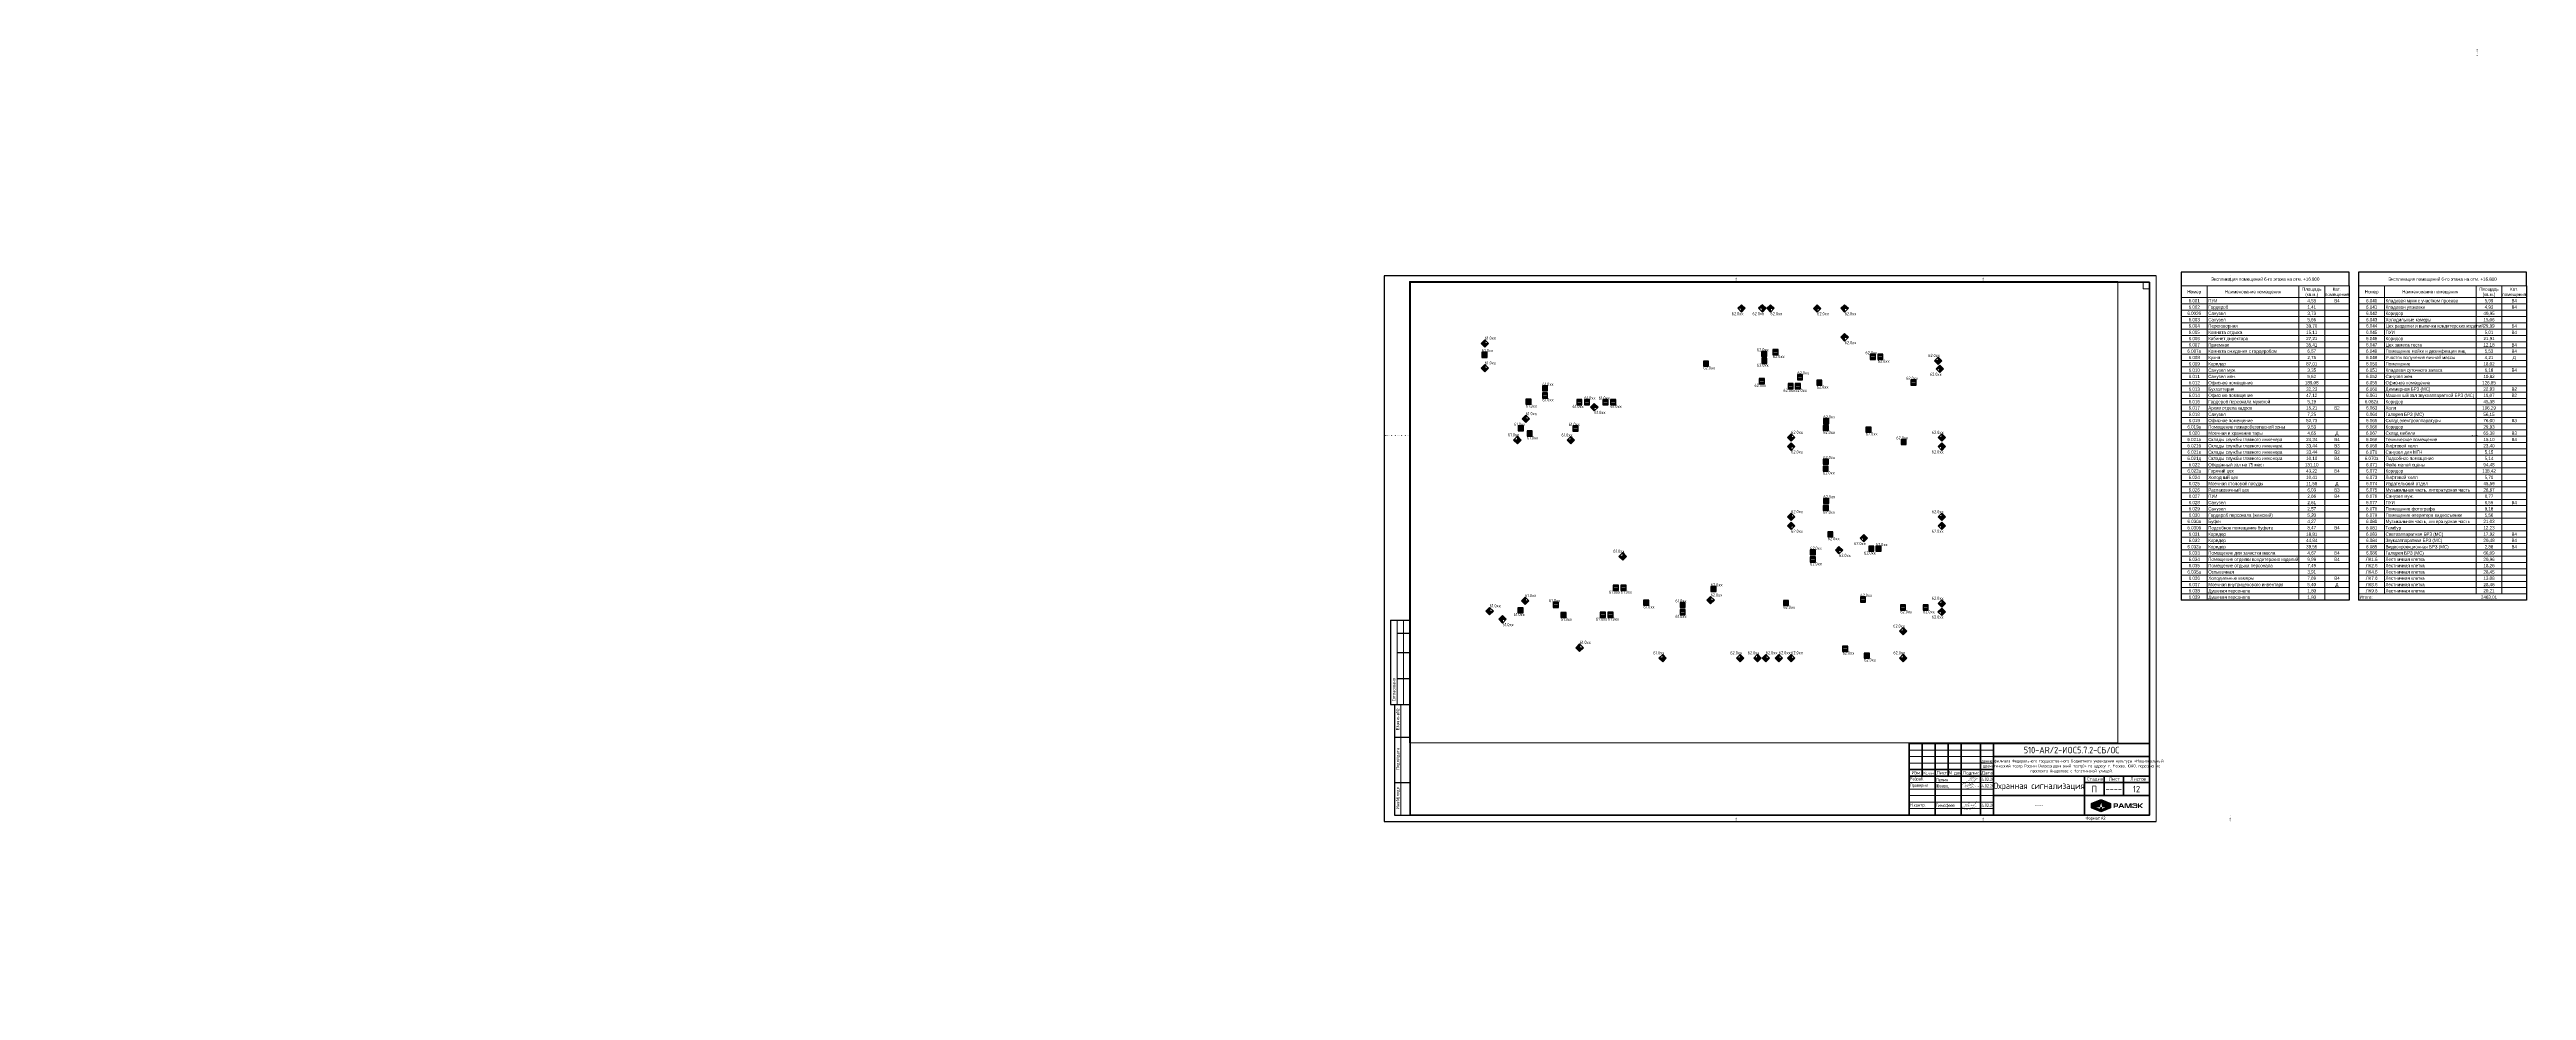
# Paper-space layout '6 этаж_А2' of a CAD drawing. Header units: millimetres. Extents: x -1027 to 879, y -130 to 594.
# The model-space entities are those that its viewports show. They can reach past a viewport. Long polylines and large blocks are cut down to what shows.
import ezdxf
from ezdxf.enums import TextEntityAlignment as Align

# ---------------------------------------------------------------- set-up
doc = ezdxf.new("R2010")
doc.units = ezdxf.units.MM
doc.linetypes.add('Точки', pattern=[1, 0, -1])
for name, color, linetype, lineweight in [('Графика спецификации', 7, 'Continuous', 9), ('Линии перегиба', 7, 'Точки', 9), ('Обычные линии', 7, 'Continuous', 25), ('Основные надписи', 7, 'Continuous', 9), ('Тонкие линии', 7, 'Continuous', 18), ('Черная_6__С', 7, 'Continuous', 50)]:
    doc.layers.add(name, color=color, linetype=linetype, lineweight=lineweight)
doc.layers.add('Охранная сигнализация', color=5, linetype='Continuous')
doc.layers.add('Штамп', color=250, linetype='Continuous')
doc.styles.add('-ISOCPEUR-', font='ISOCPEUR.TTF', dxfattribs={"width": 0.8, "height": 2.5})
doc.styles.add('Arial Narrow_3', font='Arial Narrow.ttf', dxfattribs={"height": 2.5})
doc.styles.add('Arial Narrow_7', font='Arial Narrow.ttf', dxfattribs={"width": 0.9, "height": 2.5})

# ---------------------------------------------------------------- blocks, each defined once
blk = doc.blocks.new('LOGO-RAMEC')
h = blk.add_hatch(color=160)
h.dxf.hatch_style = 1
h.paths.add_polyline_path([(13.7, 1.8), (7.7, 4.3, 0.200197), (6.4, 4.3), (0.4, 1.8, 0.302672), (0, 1.2), (0, -1.2, 0.302672), (0.4, -1.8), (6.4, -4.3, 0.200197), (7.7, -4.3), (13.7, -1.8, 0.302672), (14.2, -1.2), (14.2, 1.2, 0.302672)])
h.paths.add_polyline_path([(6, -0.5), (7.1, 3.6), (8.1, -0.5), (13.4, -0.5), (7.8, -2.8), (7.1, -1), (6.3, -2.8), (0.8, -0.5)], flags=16)
h = blk.add_hatch(color=160)
h.dxf.hatch_style = 1
h.paths.add_polyline_path([(18, 1.7), (17.5, 1.7), (16.6, 1.7, 0.414214), (16.4, 1.5), (16.4, 1.3), (16.4, 0.8), (16.4, 0.4), (16.4, -0.1), (16.4, -0.5), (16.4, -0.9), (16.4, -1.4), (16.4, -1.8), (16.8, -1.8), (17.2, -1.8), (17.2, -1.3), (17.2, -0.8), (17.5, -0.8), (17.9, -0.8), (18.2, -0.8), (18.6, -0.8), (19, -0.7), (19.3, -0.6), (19.5, -0.4), (19.7, 0), (19.7, 0.5), (19.7, 1), (19.5, 1.3), (19.3, 1.5), (19, 1.7), (18.6, 1.7)])
h.paths.add_polyline_path([(18.4, 1), (18.6, 1), (18.8, 0.9), (18.9, 0.8), (18.9, 0.7), (18.9, 0.5), (18.9, 0.3), (18.9, 0.1), (18.8, 0), (18.6, -0.1), (18.4, -0.1), (18.1, -0.1), (17.8, -0.1), (17.5, -0.1), (17.2, -0.1), (17.2, 0.5), (17.2, 1), (17.5, 1), (17.8, 1), (18.1, 1)], flags=16)
h.paths.add_polyline_path([(23.7, -0.5), (23.5, -0.1), (23.3, 0.4), (23.1, 0.8), (22.9, 1.3), (22.7, 1.6, 0.284079), (22.6, 1.7), (22.1, 1.7), (21.7, 1.7, 0.284079), (21.5, 1.6), (21.3, 1.3), (21.1, 0.8), (20.9, 0.4), (20.7, -0.1), (20.5, -0.5), (20.3, -0.9), (20.1, -1.4), (19.9, -1.8), (20.3, -1.8), (20.7, -1.8), (21, -1.4), (21.2, -0.9), (21.6, -0.9), (22.1, -0.9), (22.6, -0.9), (23.1, -0.9), (23.3, -1.4), (23.5, -1.8), (23.9, -1.8), (24.4, -1.8), (24.2, -1.4), (24, -1)])
h.paths.add_polyline_path([(22.7, -0.3), (22.4, -0.3), (22.1, -0.3), (21.8, -0.3), (21.5, -0.3), (21.6, 0.1), (21.8, 0.4), (21.9, 0.7), (22.1, 1.1), (22.1, 1.1), (22.3, 0.7), (22.4, 0.4), (22.6, 0.1)], flags=16)
h.paths.add_polyline_path([(24.7, -0.5), (24.7, -0.9), (24.7, -1.4), (24.7, -1.8), (25.1, -1.8), (25.4, -1.8), (25.4, -1.5), (25.4, -1.1), (25.4, -0.8), (25.4, -0.4), (25.4, -0.1), (25.4, 0.3), (25.4, 0.7), (25.4, 1), (25.6, 1), (25.7, 0.7), (25.8, 0.3), (26, -0.1), (26.1, -0.4), (26.2, -0.8), (26.4, -1.1), (26.5, -1.5), (26.6, -1.7, 0.314645), (26.8, -1.8), (27.2, -1.8), (27.6, -1.8, 0.311598), (27.8, -1.7), (27.9, -1.5), (28, -1.1), (28.2, -0.8), (28.3, -0.4), (28.4, -0.1), (28.6, 0.3), (28.7, 0.7), (28.8, 1), (28.9, 1), (28.9, 0.7), (28.9, 0.3), (28.9, -0.1), (28.9, -0.4), (28.9, -0.8), (28.9, -1.1), (28.9, -1.5), (28.9, -1.8), (29.3, -1.8), (29.7, -1.8), (29.7, -1.4), (29.7, -1), (29.7, -0.5), (29.7, -0.1), (29.7, 0.4), (29.7, 0.8), (29.7, 1.3), (29.7, 1.5, 0.414214), (29.5, 1.7), (29.4, 1.7), (29, 1.7), (28.6, 1.7), (28.4, 1.7, 0.319979), (28.2, 1.6), (28.2, 1.4), (28, 1), (27.9, 0.7), (27.8, 0.3), (27.6, -0.1), (27.5, -0.4), (27.4, -0.8), (27.2, -1.1), (27.2, -1.1), (27, -0.8), (26.9, -0.4), (26.8, -0.1), (26.6, 0.3), (26.5, 0.6), (26.4, 1), (26.2, 1.4), (26.2, 1.6, 0.311598), (26, 1.7), (25.8, 1.7), (25.4, 1.7), (25, 1.7), (24.9, 1.7, 0.414214), (24.7, 1.5), (24.7, 1.3), (24.7, 0.8), (24.7, 0.4), (24.7, -0.1)])
h.paths.add_polyline_path([(32.1, -1.8), (32.4, -1.8), (32.8, -1.8), (33.3, -1.8), (33.6, -1.7), (33.8, -1.4), (33.9, -1.1), (34, -0.6), (34, -0.1), (34, 0.5), (33.9, 1), (33.8, 1.4), (33.6, 1.6), (33.2, 1.7), (32.7, 1.8), (32.4, 1.8), (32.1, 1.8), (31.8, 1.8), (31.5, 1.8), (31, 1.7), (30.7, 1.6), (30.4, 1.4), (30.3, 1.1), (30.2, 0.5), (30.6, 0.5), (31, 0.5), (31, 0.7), (31.1, 0.9), (31.2, 1), (31.3, 1), (31.6, 1.1), (32.1, 1.1), (32.6, 1.1), (32.8, 1), (33, 1), (33.1, 0.9), (33.2, 0.7), (33.2, 0.4), (33.2, 0.3), (32.7, 0.3), (32.2, 0.3), (31.8, 0.3), (31.3, 0.3), (31.3, -0.3), (31.8, -0.3), (32.2, -0.3), (32.7, -0.3), (33.2, -0.3), (33.2, -0.5), (33.2, -0.8), (33.1, -0.9), (33, -1.1), (32.8, -1.1), (32.6, -1.1), (32.1, -1.1), (31.6, -1.1), (31.3, -1.1), (31.2, -1.1), (31.1, -1), (31, -0.8), (31, -0.6), (30.6, -0.6), (30.2, -0.6), (30.2, -1.1), (30.3, -1.5), (30.5, -1.7), (30.9, -1.8), (31.4, -1.8), (31.7, -1.8)])
h.paths.add_polyline_path([(34.5, -0.5), (34.5, -0.9), (34.5, -1.4), (34.5, -1.8), (34.8, -1.8), (35.2, -1.8), (35.2, -1.5), (35.2, -1.1), (35.2, -0.9), (35.5, -0.7), (35.8, -0.4), (36.1, -0.7), (36.4, -1.1), (36.8, -1.5), (37.2, -1.8), (37.7, -1.8), (38.3, -1.8), (37.8, -1.4), (37.3, -0.9), (36.8, -0.4), (36.3, 0.1), (36.8, 0.5), (37.3, 0.9), (37.8, 1.3), (38.2, 1.7), (37.7, 1.7), (37.1, 1.7), (36.7, 1.4), (36.4, 1.1), (36, 0.7), (35.2, 0), (35.2, 0.4), (35.2, 0.7), (35.2, 1.1), (35.2, 1.4), (35.2, 1.7), (34.8, 1.7), (34.5, 1.7), (34.5, 1.3), (34.5, 0.8), (34.5, 0.4), (34.5, -0.1)])
at = {"color": 160}
blk.add_lwpolyline([(6.4, -4.3), (0.4, -1.8, -0.302672), (0, -1.2), (0, 1.2, -0.302672), (0.4, 1.8), (6.4, 4.3, -0.200197), (7.7, 4.3), (13.7, 1.8, -0.302672), (14.2, 1.2), (14.2, -1.2, -0.302672), (13.7, -1.8), (7.7, -4.3, -0.200197)], format="xyb", close=True, dxfattribs=at)
blk.add_lwpolyline([(7.1, -1), (6.3, -2.8), (0.8, -0.5), (6, -0.5), (7.1, 3.6), (8.1, -0.5), (13.4, -0.5), (7.8, -2.8)], close=True, dxfattribs=at)
at = {"color": 160, "lineweight": 25, "const_width": 0.02}
for points in [[(17.2, -0.8), (17.5, -0.8), (17.9, -0.8), (18.2, -0.8), (18.6, -0.8), (19, -0.7), (19.3, -0.6), (19.5, -0.4), (19.7, 0), (19.7, 0.5), (19.7, 1), (19.5, 1.3), (19.3, 1.5), (19, 1.7), (18.6, 1.7), (18, 1.7), (17.5, 1.7), (16.6, 1.7, 0.414214), (16.4, 1.5), (16.4, 1.3), (16.4, 0.8), (16.4, 0.4), (16.4, -0.1), (16.4, -0.5), (16.4, -0.9), (16.4, -1.4), (16.4, -1.8), (16.8, -1.8), (17.2, -1.8), (17.2, -1.3)], [(20.7, -1.8), (21, -1.4), (21.2, -0.9), (21.6, -0.9), (22.1, -0.9), (22.6, -0.9), (23.1, -0.9), (23.3, -1.4), (23.5, -1.8), (23.9, -1.8), (24.4, -1.8), (24.2, -1.4), (24, -1), (23.7, -0.5), (23.5, -0.1), (23.3, 0.4), (23.1, 0.8), (22.9, 1.3), (22.7, 1.6, 0.284079), (22.6, 1.7), (22.1, 1.7), (21.7, 1.7, 0.284079), (21.5, 1.6), (21.3, 1.3), (21.1, 0.8), (20.9, 0.4), (20.7, -0.1), (20.5, -0.5), (20.3, -0.9), (20.1, -1.4), (19.9, -1.8), (20.3, -1.8)], [(24.7, 1.5), (24.7, 1.3), (24.7, 0.8), (24.7, 0.4), (24.7, -0.1), (24.7, -0.5), (24.7, -0.9), (24.7, -1.4), (24.7, -1.8), (25.1, -1.8), (25.4, -1.8), (25.4, -1.5), (25.4, -1.1), (25.4, -0.8), (25.4, -0.4), (25.4, -0.1), (25.4, 0.3), (25.4, 0.7), (25.4, 1), (25.6, 1), (25.7, 0.7), (25.8, 0.3), (26, -0.1), (26.1, -0.4), (26.2, -0.8), (26.4, -1.1), (26.5, -1.5), (26.6, -1.7, 0.314645), (26.8, -1.8), (27.2, -1.8), (27.6, -1.8, 0.311598), (27.8, -1.7), (27.9, -1.5), (28, -1.1), (28.2, -0.8), (28.3, -0.4), (28.4, -0.1), (28.6, 0.3), (28.7, 0.7), (28.8, 1), (28.9, 1), (28.9, 0.7), (28.9, 0.3), (28.9, -0.1), (28.9, -0.4), (28.9, -0.8), (28.9, -1.1), (28.9, -1.5), (28.9, -1.8), (29.3, -1.8), (29.7, -1.8), (29.7, -1.4), (29.7, -1), (29.7, -0.5), (29.7, -0.1), (29.7, 0.4), (29.7, 0.8), (29.7, 1.3), (29.7, 1.5, 0.414214), (29.5, 1.7), (29.4, 1.7), (29, 1.7), (28.6, 1.7), (28.4, 1.7, 0.319979), (28.2, 1.6), (28.2, 1.4), (28, 1), (27.9, 0.7), (27.8, 0.3), (27.6, -0.1), (27.5, -0.4), (27.4, -0.8), (27.2, -1.1), (27.2, -1.1), (27, -0.8), (26.9, -0.4), (26.8, -0.1), (26.6, 0.3), (26.5, 0.6), (26.4, 1), (26.2, 1.4), (26.2, 1.6, 0.311598), (26, 1.7), (25.8, 1.7), (25.4, 1.7), (25, 1.7), (24.9, 1.7, 0.414214)]]:
    blk.add_lwpolyline(points, format="xyb", close=True, dxfattribs=at)
for points in [[(17.2, -0.1), (17.2, 0.5), (17.2, 1), (17.5, 1), (17.8, 1), (18.1, 1), (18.4, 1), (18.6, 1), (18.8, 0.9), (18.9, 0.8), (18.9, 0.7), (18.9, 0.5), (18.9, 0.3), (18.9, 0.1), (18.8, 0), (18.6, -0.1), (18.4, -0.1), (18.1, -0.1), (17.8, -0.1), (17.5, -0.1)], [(21.5, -0.3), (21.6, 0.1), (21.8, 0.4), (21.9, 0.7), (22.1, 1.1), (22.1, 1.1), (22.3, 0.7), (22.4, 0.4), (22.6, 0.1), (22.7, -0.3), (22.4, -0.3), (22.1, -0.3), (21.8, -0.3)], [(31.3, 0.3), (31.3, -0.3), (31.8, -0.3), (32.2, -0.3), (32.7, -0.3), (33.2, -0.3), (33.2, -0.5), (33.2, -0.8), (33.1, -0.9), (33, -1.1), (32.8, -1.1), (32.6, -1.1), (32.1, -1.1), (31.6, -1.1), (31.3, -1.1), (31.2, -1.1), (31.1, -1), (31, -0.8), (31, -0.6), (30.6, -0.6), (30.2, -0.6), (30.2, -1.1), (30.3, -1.5), (30.5, -1.7), (30.9, -1.8), (31.4, -1.8), (31.7, -1.8), (32.1, -1.8), (32.4, -1.8), (32.8, -1.8), (33.3, -1.8), (33.6, -1.7), (33.8, -1.4), (33.9, -1.1), (34, -0.6), (34, -0.1), (34, 0.5), (33.9, 1), (33.8, 1.4), (33.6, 1.6), (33.2, 1.7), (32.7, 1.8), (32.4, 1.8), (32.1, 1.8), (31.8, 1.8), (31.5, 1.8), (31, 1.7), (30.7, 1.6), (30.4, 1.4), (30.3, 1.1), (30.2, 0.5), (30.6, 0.5), (31, 0.5), (31, 0.7), (31.1, 0.9), (31.2, 1), (31.3, 1), (31.6, 1.1), (32.1, 1.1), (32.6, 1.1), (32.8, 1), (33, 1), (33.1, 0.9), (33.2, 0.7), (33.2, 0.4), (33.2, 0.3), (32.7, 0.3), (32.2, 0.3), (31.8, 0.3)], [(35.2, 1.7), (34.8, 1.7), (34.5, 1.7), (34.5, 1.3), (34.5, 0.8), (34.5, 0.4), (34.5, -0.1), (34.5, -0.5), (34.5, -0.9), (34.5, -1.4), (34.5, -1.8), (34.8, -1.8), (35.2, -1.8), (35.2, -1.5), (35.2, -1.1), (35.2, -0.9), (35.5, -0.7), (35.8, -0.4), (36.1, -0.7), (36.4, -1.1), (36.8, -1.5), (37.2, -1.8), (37.7, -1.8), (38.3, -1.8), (37.8, -1.4), (37.3, -0.9), (36.8, -0.4), (36.3, 0.1), (36.8, 0.5), (37.3, 0.9), (37.8, 1.3), (38.2, 1.7), (37.7, 1.7), (37.1, 1.7), (36.7, 1.4), (36.4, 1.1), (36, 0.7), (35.2, 0), (35.2, 0.4), (35.2, 0.7), (35.2, 1.1), (35.2, 1.4)]]:
    blk.add_lwpolyline(points, close=True, dxfattribs=at)
blk = doc.blocks.new('Лепин')
at = {"color": 172, "const_width": 0.107}
blk.add_lwpolyline([(1.2, -0.9), (1.9, -0.6), (2.4, -0.3), (3.2, 0.1), (4.2, 0.7), (5.2, 1.4), (6.4, 2.2), (8.5, 3.7), (9.6, 4.6), (10.3, 5.3), (10.3, 5.6), (10.1, 5.6), (9.7, 5.5), (9.2, 5.2), (8.1, 4.2), (7.1, 3.2), (6.4, 2.4), (5.8, 1.7), (5.8, 1.4), (5.9, 1.3), (6.3, 1.3), (7.5, 2), (8.8, 3), (10, 3.9), (10.1, 4.1), (9.9, 4.1), (9.5, 3.8), (9.1, 3.3), (8.6, 2.6), (8.2, 2.1), (8, 1.6), (8, 1.4), (8, 1.2), (8.5, 1.2), (8.8, 1.4), (11.1, 3.8), (11.1, 3.9), (10.9, 3.8), (10.4, 3.3), (10, 2.7), (9.8, 2), (9.7, 1.6), (9.9, 1.4), (10.7, 1.7), (11.6, 2.5), (12, 3.1), (12, 3.4), (11.7, 3.4), (11.1, 3.1), (10.8, 2.4), (10.5, 1.5), (10.5, 1.1), (10.6, 0.6), (11, 0.1), (11.3, -0.2), (11.3, -0.4), (11.2, -0.6), (10.7, -0.6), (9.9, -0.6), (8.1, -0.4), (7.2, -0.4), (6.4, -0.4), (5.9, -0.4), (5.8, -0.5), (5.9, -0.6), (6.9, -0.3), (8.4, 0.5), (9.7, 1.3), (12.7, 3.4)], dxfattribs=at)
blk = doc.blocks.new('Тимофеев')
at = {"color": 184, "ltscale": 200, "const_width": 0.1}
for points in [[(2.1, 1.6), (1.6, 1.5), (1.2, 1.2), (1.1, 1), (1.1, 0.7), (1.3, 0.6), (1.5, 0.5), (1.7, 0.5), (2, 0.6), (2.3, 0.9), (2.8, 1.5), (3.4, 2.4), (3.6, 2.9), (3.7, 3.2), (3.7, 3.5)], [(5, 3), (4.4, 2), (4.4, 1.8), (4.4, 1.7), (4.4, 1.6), (4.5, 1.6), (4.7, 1.7), (5.2, 2.1), (5.5, 2.4), (5.8, 2.8), (6, 2.9), (5.7, 2.5), (5.5, 2.1), (5.4, 1.8), (5.5, 1.7), (5.6, 1.7), (5.7, 1.8), (5.9, 2), (6.2, 2.2), (6.5, 2.5), (6.7, 2.7), (6.4, 2.3), (6.3, 2), (6.3, 1.8), (6.4, 1.7), (6.6, 1.8), (6.9, 1.9), (7.3, 2.3), (7.7, 2.6), (7.6, 2.5), (7.5, 2.4), (7.4, 2.2), (7.3, 2), (7.3, 1.9), (7.3, 1.9), (7.4, 1.9), (7.6, 1.9), (7.7, 2), (7.9, 2.1), (8, 2.3), (8.3, 2.5), (8.5, 2.7), (8.6, 2.8), (8.7, 2.9), (8.8, 3), (8.7, 2.9), (8.6, 2.8), (8.5, 2.6), (8.4, 2.5), (8.3, 2.3), (8.3, 2.1), (8.3, 2), (8.4, 2), (8.5, 2), (8.6, 2), (8.8, 2.2), (8.9, 2.3), (9.2, 2.5), (9.4, 2.7), (9.6, 3), (9.5, 2.9), (9.4, 2.6), (9.3, 2.5), (9.3, 2.4), (9.3, 2.3), (9.3, 2.2), (9.4, 2.1), (9.6, 2.1), (10, 2.7), (10.4, 3.1), (10.7, 3.4), (10.9, 3.6), (11.1, 3.9), (11, 3.8), (11.2, 4), (11.4, 4.2), (11.6, 4.5), (11.7, 4.6), (12, 5.1), (12, 5.1), (12, 5.1), (12.1, 5.3), (12.2, 5.4), (12.1, 5.5), (12.1, 5.6), (12, 5.7), (11.9, 5.7), (11.8, 5.7), (11.7, 5.6), (11.6, 5.5), (11.5, 5.5), (11.5, 5.4), (11.4, 5.2), (11.3, 5.1), (11.3, 5), (11.2, 4.9), (11.2, 4.8), (11.1, 4.7), (11.1, 4.5), (11, 4.3), (10.9, 4.2), (10.9, 4.2), (10.8, 3.9), (10.8, 3.9), (10.7, 3.7), (10.7, 3.6), (10.6, 3.4), (10.3, 3.1), (10.2, 2.8), (10, 2.6), (9.8, 2.3), (9.7, 1.9), (9.6, 1.7), (9.5, 1.6), (9.4, 1.4), (9.3, 1.2), (9.1, 1), (9, 0.8), (8.9, 0.6), (8.8, 0.5), (8.7, 0.3), (8.6, 0.2), (8.4, 0.1), (8.3, 0), (8.2, -0.1), (7.9, -0.2), (7.8, -0.3), (7.6, -0.3), (7.4, -0.4), (7.3, -0.5), (7.2, -0.5), (7.1, -0.5), (6.8, -0.5), (6.5, -0.5), (6.3, -0.6), (6, -0.6), (5.9, -0.6), (5.6, -0.6), (5.4, -0.5), (5.4, -0.5), (5.4, -0.5), (5.4, -0.5), (4, -0.5), (4, -0.5), (4, -0.5), (4, -0.5), (3.6, -0.5), (3, -0.6), (3, -0.6), (2.7, -0.6), (2.5, -0.6), (2.5, -0.5), (2.6, -0.5), (2.7, -0.5), (2.9, -0.5), (3.1, -0.4), (3.4, -0.4), (3.6, -0.3), (3.8, -0.3), (4.1, -0.2), (4.1, -0.2), (4.4, -0.1), (4.4, -0.1), (4.4, -0.1), (4.7, -0.1), (5.4, 0.1), (5.4, 0.1), (5.4, 0.1), (5.4, 0.1), (5.9, 0.2), (6.2, 0.2), (6.6, 0.3), (6.8, 0.4), (6.8, 0.4), (7.3, 0.5), (7.3, 0.5), (7.7, 0.6), (7.7, 0.6), (7.9, 0.7), (8, 0.7), (8.3, 0.8), (8.6, 0.8), (8.8, 0.9), (8.9, 0.9), (9.3, 0.9), (9.5, 1), (9.7, 1), (10, 1.1), (10.2, 1.1), (10.4, 1.1), (10.5, 1.1), (10.6, 1.2), (10.8, 1.2), (11.1, 1.3), (11.4, 1.3), (11.7, 1.4), (12, 1.4), (12.3, 1.4), (12.4, 1.5), (12.6, 1.5)], [(2.9, 2.5), (2.9, 2.5), (2.8, 2.5), (2.8, 2.7), (3.1, 2.8), (3.6, 3), (4.3, 3.1), (4.8, 3.3), (5.7, 3.7), (6.1, 3.9), (6.4, 4.1), (6.7, 4.4), (6.9, 4.7), (6.9, 5), (6.9, 5.1), (6.8, 5.1), (6.6, 5), (6.2, 4.6), (5.7, 4.2)], [(3.2, 1.2), (3.5, 1.7), (4, 2.4), (4.2, 2.8)]]:
    blk.add_lwpolyline(points, dxfattribs=at)
blk = doc.blocks.new('Шварц')
at = {"color": 174, "ltscale": 200, "const_width": 0.1}
blk.add_lwpolyline([(3.4, 4.8), (3.4, 4.6), (3.4, 4.2), (3.4, 3.9), (3.3, 3.6), (3.4, 3.4), (3.4, 3.4), (3.4, 3.3), (3.4, 3.1), (3.4, 2.8), (3.4, 2.7), (3.4, 2.5), (3.5, 2.4), (3.5, 2.2), (3.6, 2), (3.7, 1.9), (3.7, 1.8), (3.8, 1.6), (3.8, 1.5), (3.8, 1.4), (3.7, 1.4), (3.6, 1.4), (3.4, 1.5), (3.3, 1.6), (3.2, 1.7), (3, 1.7), (2.9, 1.8), (2.6, 1.9), (2.4, 2), (2.3, 2.1), (2.2, 2.1), (2, 2.2), (1.9, 2.3), (1.8, 2.4), (1.7, 2.6), (1.6, 2.6), (1.5, 2.7), (1.4, 2.8), (1.4, 2.8), (1.3, 2.9), (1.2, 3), (1.1, 3.2), (1.1, 3.2), (1.1, 3.3), (1.1, 3.5), (1.1, 3.5), (1.1, 3.7), (1.2, 3.8), (1.3, 3.9), (1.4, 3.9), (1.5, 4), (1.7, 4), (1.8, 4.1), (1.9, 4.1), (2, 4.2), (2.1, 4.3), (2.2, 4.3), (2.4, 4.3), (2.5, 4.4), (2.6, 4.4), (2.7, 4.4), (2.9, 4.5), (3.1, 4.6), (3.3, 4.6), (3.5, 4.7), (3.7, 4.7), (3.8, 4.8), (4, 4.8), (4.2, 4.9), (4.4, 4.9), (4.5, 5), (4.6, 5), (4.8, 5), (4.9, 5), (5, 5), (5.2, 5.1), (5.4, 5.1), (5.5, 5.1), (5.7, 5.2), (5.8, 5.2), (5.8, 5.2), (5.9, 5.3), (5.9, 5.4), (5.9, 5.4), (5.8, 5.4), (5.7, 5.4), (5.6, 5.3), (5.6, 5.2), (5.5, 5), (5.4, 4.9), (5.4, 4.9), (5.3, 4.8), (5.3, 4.6), (5.2, 4.4), (5.1, 4.3), (5, 4.2), (4.9, 4.1), (4.8, 3.9), (4.8, 3.8), (4.8, 3.7), (4.7, 3.6), (4.7, 3.5), (4.6, 3.4), (4.6, 3.2), (4.5, 3), (4.5, 2.9), (4.5, 2.8), (4.4, 2.6), (4.4, 2.5), (4.3, 2.4), (4.3, 2.3), (4.3, 2.1), (4.3, 1.9), (4.2, 1.7), (4.3, 1.6), (4.3, 1.5), (4.4, 1.6), (4.4, 1.6), (4.5, 1.7), (4.6, 1.8), (4.6, 1.9), (4.7, 2), (4.7, 2.1), (4.8, 2.3), (4.9, 2.3), (4.9, 2.4), (4.9, 2.5), (5, 2.6), (5, 2.8), (5.1, 2.9), (5.1, 3), (5.2, 3.1), (5.3, 3.2), (5.3, 3.3), (5.3, 3.3), (5.4, 3.4), (5.4, 3.6), (5.5, 3.7), (5.5, 3.8), (5.5, 3.9), (5.6, 4), (5.6, 4.1), (5.6, 4.2), (5.6, 4.3), (5.6, 4.4), (5.6, 4.2), (5.6, 4.1), (5.6, 4.1), (5.6, 4), (5.6, 4), (5.5, 3.9), (5.5, 3.7), (5.5, 3.6), (5.5, 3.5), (5.4, 3.4), (5.4, 3.3), (5.4, 3.2), (5.4, 3.1), (5.3, 3), (5.3, 2.9), (5.3, 2.8), (5.3, 2.7), (5.2, 2.6), (5.2, 2.5), (5.2, 2.4), (5.2, 2.3), (5.2, 2.2), (5.2, 2), (5.2, 2), (5.2, 2), (5.3, 2), (5.4, 2), (5.5, 2.1), (5.5, 2.1), (5.6, 2.3), (5.7, 2.3), (5.7, 2.4), (5.7, 2.5), (5.8, 2.6), (5.8, 2.6), (5.9, 2.7), (6, 2.8), (6, 2.9), (6.1, 3), (6.2, 3.1), (6.3, 3.2), (6.3, 3.3), (6.4, 3.4), (6.4, 3.4), (6.5, 3.6), (6.5, 3.6), (6.6, 3.7), (6.7, 3.9), (6.7, 4), (6.8, 4.1), (6.8, 4.2), (6.8, 4.3), (6.9, 4.4), (6.9, 4.5), (6.9, 4.4), (6.8, 4.4), (6.7, 4.2), (6.7, 4.1), (6.6, 4), (6.6, 3.9), (6.5, 3.8), (6.5, 3.6), (6.4, 3.5), (6.4, 3.4), (6.4, 3.4), (6.3, 3.3), (6.3, 3.2), (6.3, 3.2), (6.2, 3.1), (6.2, 3), (6.1, 2.8), (6.1, 2.7), (6.2, 2.6), (6.2, 2.5), (6.2, 2.5), (6.3, 2.5), (6.4, 2.6), (6.4, 2.6), (6.6, 2.7), (6.7, 2.8), (6.7, 2.9), (6.7, 2.9), (6.8, 3), (6.9, 3.2), (7, 3.3), (7.2, 3.5), (7.3, 3.7), (7.4, 3.8), (7.5, 3.8), (7.6, 4), (7.7, 4.1), (7.7, 4.3), (7.8, 4.4), (7.9, 4.4), (7.9, 4.5), (8, 4.6), (8, 4.7), (8.1, 4.8), (8.1, 4.9), (8.2, 5), (8.3, 5.1), (8.3, 5.2), (8.3, 5.3), (8.3, 5.4), (8.3, 5.4), (8.2, 5.4), (8.2, 5.3), (8.1, 5.2), (8.1, 5.1), (8, 5), (8, 4.9), (7.9, 4.9), (7.9, 4.8), (7.8, 4.6), (7.7, 4.5), (7.7, 4.4), (7.6, 4.3), (7.6, 4.2), (7.5, 4.1), (7.4, 4), (7.4, 3.9), (7.3, 3.8), (7.3, 3.7), (7.2, 3.6), (7.2, 3.5), (7.1, 3.5), (7.1, 3.4), (7.1, 3.3), (7, 3.2), (6.9, 3.1), (6.9, 3.1), (6.9, 3), (6.9, 2.9), (6.9, 2.8), (6.9, 2.7), (7, 2.7), (7, 2.6), (7, 2.6), (7.1, 2.6), (7.2, 2.6), (7.2, 2.7), (7.3, 2.7), (7.4, 2.7), (7.4, 2.7), (7.5, 2.8), (7.6, 2.8), (7.6, 2.8), (7.7, 2.9), (7.8, 2.9), (7.8, 3), (8, 3.1), (8.1, 3.2), (8.1, 3.3), (8, 3.4), (7.9, 3.5), (7.8, 3.5), (7.7, 3.5), (7.6, 3.4), (7.5, 3.4), (7.5, 3.3), (7.6, 3.3), (7.7, 3.2), (7.8, 3.2), (8, 3.2), (8.1, 3.2), (8.1, 3.3), (8.2, 3.3), (8.3, 3.3), (8.4, 3.3), (8.5, 3.3), (8.7, 3.3), (8.8, 3.3), (8.9, 3.3), (9.1, 3.3), (9.2, 3.3), (9.3, 3.3), (9.3, 3.3), (9.4, 3.3), (9.5, 3.3), (9.6, 3.3), (9.8, 3.3), (9.8, 3.2), (9.9, 3.2), (10.1, 3.2), (10.1, 3.2), (10.2, 3.2), (10.2, 3.1), (10.2, 3), (10.2, 3), (10.2, 2.8), (10.1, 2.8), (10, 2.7), (9.9, 2.6), (9.9, 2.6), (9.7, 2.5), (9.6, 2.4), (9.5, 2.4), (9.5, 2.4), (9.2, 2.3), (9.1, 2.2), (8.9, 2.1), (8.8, 2), (8.7, 2), (8.5, 1.9), (8.3, 1.8), (8.2, 1.8), (8, 1.7), (7.6, 1.6), (7.4, 1.5), (7.2, 1.5), (7, 1.4), (6.8, 1.3), (6.5, 1.2), (6.3, 1.1), (6.3, 1.1), (6, 1), (5.9, 1), (5.6, 0.9), (5.4, 0.8), (5, 0.7), (4.7, 0.6), (4.5, 0.5), (4.3, 0.5), (4, 0.4), (3.9, 0.3), (3.6, 0.2), (3.3, 0.1), (3.1, 0.1), (2.9, 0), (2.5, -0.1), (2.2, -0.2), (2.2, -0.2), (2.1, -0.3), (2.1, -0.3), (2.3, -0.2), (2.6, -0.2), (2.7, -0.1), (3.1, 0), (3.4, 0), (3.9, 0.2), (4.3, 0.3), (4.4, 0.3), (4.8, 0.5), (4.9, 0.5), (6, 0.7), (6, 0.8), (6.2, 0.8), (6.8, 0.9), (7.1, 0.9), (7.4, 1), (7.6, 1.1), (7.9, 1.2), (8.2, 1.2), (8.2, 1.2), (8.4, 1.3), (8.6, 1.3), (8.9, 1.3), (9.2, 1.4), (9.4, 1.4), (9.6, 1.5), (9.9, 1.5), (10.2, 1.6), (10.4, 1.6), (10.6, 1.6), (11.2, 1.7), (11.4, 1.7), (11.6, 1.8), (12.1, 1.8), (12.3, 1.8), (12.7, 1.9), (13.1, 2), (13.4, 2), (13.7, 2), (13.9, 2.1)], dxfattribs=at)
blk = doc.blocks.new('Рамка 2')
at = {"layer": 'Штамп', "color": 7, "linetype": 'Continuous', "lineweight": 15}
for p, q in [((-120, 50), (-185, 50)), ((-120, 45), (-185, 45)), ((-120, 40), (-185, 40)), ((-120, 25), (-185, 25)), ((-120, 20), (-185, 20)), ((-120, 15), (-185, 15)), ((-120, 10), (-185, 10)), ((-120, 5), (-185, 5))]:
    blk.add_line(p, q, dxfattribs=at)
at = {"layer": 'Штамп', "color": 7, "linetype": 'Continuous', "lineweight": 35}
for p, q in [((-175, 55), (-175, 30)), ((-165, 55), (-165, 0)), ((-155, 55), (-155, 30)), ((-145, 55), (-145, 0)), ((-130, 55), (-130, 0)), ((-120, 55), (-120, 0)), ((-120, 45), (-120, 45)), ((0, 45), (-120, 45)), ((-120, 35), (-185, 35)), ((0, 30), (-185, 30)), ((-50, 30), (-50, 0)), ((0, 25), (-50, 25)), ((-35, 30), (-35, 15)), ((-20, 30), (-20, 15)), ((0, 15), (-120, 15))]:
    blk.add_line(p, q, dxfattribs=at)
at = {"layer": 'Штамп', "color": 7, "linetype": 'Continuous', "lineweight": 35, "flags": 128}
blk.add_lwpolyline([(-185, 55), (0, 55), (0, 0), (-185, 0)], close=True, dxfattribs=at)
at = {"xscale": 1.040056588551762, "yscale": 1.040056588551762, "zscale": 1.040056588551762}
blk.add_blockref('LOGO-RAMEC', (-44.7, 7.2), dxfattribs=at)
at = {"layer": 'Defpoints'}
for name, p in [('Шварц', (-145, 20)), ('Тимофеев', (-145, 5))]:
    blk.add_blockref(name, p, dxfattribs=at)
at = {"layer": 'Defpoints', "color": 172}
blk.add_blockref('Лепин', (-145, 25), dxfattribs=at)
at = {"style": '-ISOCPEUR-', "width": 0.8, "flags": 8}
for tag, height, p in [('PROJECTNUMBER', 5, (-60, 50)), ('DATE', 2.5, (-125, 27.5)), ('DATE', 2.5, (-125, 22.5)), ('SYSTEM', 5, (-85, 22.5)), ('PHASE', 5, (-42.5, 20)), ('LIST', 5, (-27.5, 20)), ('DATE', 2.5, (-125, 7.5)), ('LAYOUTDESC', 2.5, (-85, 7.5))]:
    blk.add_attdef(tag, text='', height=height, dxfattribs=at).set_placement(p, align=Align.MIDDLE_CENTER)
at = {"style": '-ISOCPEUR-', "width": 0.8}
blk.add_attdef('LISTS', text='', height=5, dxfattribs=at).set_placement((-10, 20), align=Align.MIDDLE_CENTER)
at = {"layer": 'Штамп', "color": 7, "linetype": 'Continuous', "lineweight": 20, "style": '-ISOCPEUR-'}
for s, height, p in [('Изм.', 2.5, (-183.1, 31.3)), ('Кол.уч.', 2, (-174.1, 31.3)), ('Лист', 2.5, (-164, 31.3)), ('N док.', 2.5, (-154.6, 31.3)), ('Подпись', 2.5, (-143.5, 31.2)), ('Дата', 2.5, (-129.1, 31.3)), ('Стадия', 2.5, (-48, 26.5)), ('Лист', 2.5, (-31.3, 26.5)), ('Листов', 2.5, (-14.8, 26.5))]:
    blk.add_text(s, height=height, dxfattribs=at).set_placement(p)
at = {"layer": 'Штамп', "color": 9, "ltscale": 14.285714, "insert": (-60, 37.5), "char_height": 2.5, "width": 120, "attachment_point": 5, "style": '-ISOCPEUR-'}
blk.add_mtext('{\\H0.91667x;\\C256;Здание филиала Федерального государственного бюджетного учреждения культуры «Национальный драматический театр России (Александринский театр)» по адресу: г. Москва, ЮАО, пересечение проспекта Андропова с Нагатинской улицей.}', dxfattribs=at)
at = {"layer": 'Штамп', "color": 7, "linetype": 'Continuous', "lineweight": 20, "char_height": 2.5, "width": 19, "attachment_point": 4, "style": '-ISOCPEUR-'}
for s, insert in [('Разраб.', (-184.4, 27.6)), ('Проверил', (-184.4, 22.6)), ('Лепин', (-164.4, 27.2)), ('Шварц', (-164.4, 22.2)), ('Н.контр.', (-184.3, 7.4)), ('Тимофеев', (-164.4, 7.2))]:
    blk.add_mtext(s, dxfattribs=dict(at, insert=insert))
blk = doc.blocks.new('Рамка_A2')
at = {"layer": 'Линии перегиба'}
for p, q in [((841, 594), (841, 589)), ((271, 420), (271, 415)), ((461, 420), (461, 415)), ((651, 420), (651, 415)), ((20, 297), (0, 297)), ((841, 297), (836, 297)), ((271, 0), (271, 5)), ((461, 0), (461, 5)), ((594, 0), (594, 5)), ((651, 0), (651, 5))]:
    blk.add_line(p, q, dxfattribs=at)
at = {"layer": 'Обычные линии'}
for p, q in [((0, 155), (0, 90)), ((5, 155), (5, 90)), ((5, 155), (20, 155)), ((10, 145), (20, 145)), ((10, 130), (20, 130)), ((10, 110), (20, 110)), ((5, 90), (20, 90)), ((8, 90), (8, 5)), ((8, 65), (20, 65)), ((8, 30), (20, 30)), ((8, 5), (20, 5))]:
    blk.add_line(p, q, dxfattribs=at)
at = {"layer": 'Основные надписи'}
for p, q in [((584, 415), (584, 410)), ((584, 410), (589, 410))]:
    blk.add_line(p, q, dxfattribs=at)
at = {"layer": 'Тонкие линии', "lineweight": 9}
for p, q in [((0, 420), (0, 0)), ((0, 420), (594, 420)), ((594, 420), (594, 0)), ((10, 155), (10, 90)), ((15, 155), (15, 90)), ((13, 90), (13, 5)), ((594, 0), (0, 0))]:
    blk.add_line(p, q, dxfattribs=at)
at = {"layer": 'Черная_6__С'}
for p, q in [((20, 415), (20, 5)), ((589, 415), (20, 415)), ((589, 5), (589, 415)), ((20, 5), (589, 5)), ((539, 5), (589, 5)), ((589, 5), (589, 10))]:
    blk.add_line(p, q, dxfattribs=at)
at = {"layer": 'Основные надписи', "char_height": 2.5, "attachment_point": 1, "rotation": 90}
for s, insert, width, style in [('Согласовано', (6.2, 92.5), 18.832, '-ISOCPEUR-'), ('\\fArial Narrow|b0|i0|c204|p34|;\\W.9;№', (9.2, 83.5), 3.391, '-ISOCPEUR-'), ('инв', (9.2, 77.8), 5.123, '-ISOCPEUR-'), ('. ', (9.2, 82), 1.732, '-ISOCPEUR-'), ('. ', (9.2, 76.4), 1.732, '-ISOCPEUR-'), ('Взам', (9.2, 70.3), 7.432, '-ISOCPEUR-'), ('Подп', (9.2, 39.9), 7.504, '-ISOCPEUR-'), ('\\fArial Narrow|b0|i0|c204|p34|;\\W.9;и', (9.2, 47.5), 1.732, '-ISOCPEUR-'), ('дата', (9.2, 49.7), 6.71, '-ISOCPEUR-'), ('. ', (9.2, 46.1), 1.732, '-ISOCPEUR-'), ('подл', (9.2, 19.3), 7.071, '-ISOCPEUR-'), ('\\fArial Narrow|b0|i0|c204|p34|;\\W.9;.', (9.2, 25.1), 0.866, 'Arial Narrow_7'), ('\\fArial Narrow|b0|i0|c204|p34|;\\W.9;№', (9.2, 15.7), 3.391, '-ISOCPEUR-'), ('Инв', (9.2, 9.7), 5.628, '-ISOCPEUR-'), ('. ', (9.2, 14.3), 1.732, 'Arial Narrow_7'), ('\\fArial Narrow|b0|i0|c204|p34|;\\W.9; ', (-1026.8, -41.2), 0.866, 'Arial Narrow_7'), ('\\fArial Narrow|b0|i0|c204|p34|;\\W.9; ', (-1021.8, -41.2), 0.866, 'Arial Narrow_7'), ('\\fArial Narrow|b0|i0|c204|p34|;\\W.9; ', (-1023.8, -99.5), 0.866, 'Arial Narrow_7'), ('\\fArial Narrow|b0|i0|c204|p34|;\\W.9; ', (-1023.8, -130), 0.866, 'Arial Narrow_7')]:
    blk.add_mtext(s, dxfattribs=dict(at, insert=insert, width=width, style=style))
at = {"layer": 'Основные надписи', "char_height": 2.5, "attachment_point": 1, "style": '-ISOCPEUR-'}
for s, insert, width in [('Формат', (539.8, 3.9), 12.426), (': ', (550, 3.9), 1.924), ('\\fArial Narrow|b0|i0|c204|p34|;А', (551.6, 3.9), 2.325), ('{\\fArial Narrow|b0|i0|c204|p34;2}', (553.5, 3.9), 1.924)]:
    blk.add_mtext(s, dxfattribs=dict(at, insert=insert, width=width))
blk = doc.blocks.new('*U11')
h = blk.add_hatch(color=256)
h.dxf.hatch_style = 1
h.paths.add_polyline_path([(-2.8, 0), (-5.7, 2.8), (-2.8, 2.8), (-2.8, 5.7), (0, 2.8)])
for points in [[(-2.8, 0), (-5.7, 2.8), (-2.8, 5.7), (0, 2.8)], [(-2.8, 2.8), (-5.7, 2.8), (-2.8, 5.7), (-2.8, 2.8)]]:
    blk.add_lwpolyline(points, close=True)
at = {"style": '-ISOCPEUR-', "width": 0.8}
blk.add_attdef('ADDR', (-2.8, 5.7), '', height=2.5, dxfattribs=at)
blk = doc.blocks.new('*U21')
h = blk.add_hatch(color=256)
h.dxf.hatch_style = 1
h.paths.add_polyline_path([(0, -2.7), (0, -4), (4, -4), (4, -2.7)])
h.paths.add_polyline_path([(0, 0), (0, -1.3), (4, -1.3), (4, 0)])
for points in [[(0, -4), (4, -4), (4, 0), (0, 0)], [(0, -1.3), (4, -1.3), (4, 0), (0, 0)], [(0, -4), (4, -4), (4, -2.7), (0, -2.7)]]:
    blk.add_lwpolyline(points, close=True)
at = {"style": '-ISOCPEUR-', "width": 0.8}
blk.add_attdef('ADDR', (0, -4), '', height=2.5, dxfattribs=at)
blk = doc.blocks.new('*U12')
h = blk.add_hatch(color=256)
h.dxf.hatch_style = 1
h.paths.add_polyline_path([(2.8, 0), (5.7, 2.8), (2.8, 2.8), (2.8, 5.7), (0, 2.8)])
for points in [[(2.8, 0), (5.7, 2.8), (2.8, 5.7), (0, 2.8)], [(2.8, 2.8), (5.7, 2.8), (2.8, 5.7), (2.8, 2.8)]]:
    blk.add_lwpolyline(points, close=True)
at = {"style": '-ISOCPEUR-', "width": 0.8}
blk.add_attdef('ADDR', (2.8, 5.7), '', height=2.5, dxfattribs=at)
blk = doc.blocks.new('*U13')
h = blk.add_hatch(color=256)
h.dxf.hatch_style = 1
h.paths.add_polyline_path([(2.8, 0), (5.7, -2.8), (2.8, -2.8), (2.8, -5.7), (0, -2.8)])
for points in [[(2.8, 0), (5.7, -2.8), (2.8, -5.7), (0, -2.8)], [(2.8, -2.8), (5.7, -2.8), (2.8, -5.7), (2.8, -2.8)]]:
    blk.add_lwpolyline(points, close=True)
at = {"style": '-ISOCPEUR-', "width": 0.8}
blk.add_attdef('ADDR', (2.8, -5.7), '', height=2.5, dxfattribs=at)
blk = doc.blocks.new('*U14')
h = blk.add_hatch(color=256)
h.dxf.hatch_style = 1
h.paths.add_polyline_path([(-2.8, 0), (-5.7, -2.8), (-2.8, -2.8), (-2.8, -5.7), (0, -2.8)])
for points in [[(-2.8, 0), (-5.7, -2.8), (-2.8, -5.7), (0, -2.8)], [(-2.8, -2.8), (-5.7, -2.8), (-2.8, -5.7), (-2.8, -2.8)]]:
    blk.add_lwpolyline(points, close=True)
at = {"style": '-ISOCPEUR-', "width": 0.8}
blk.add_attdef('ADDR', (-2.8, -5.7), '', height=2.5, dxfattribs=at)
blk = doc.blocks.new('*U15')
h = blk.add_hatch(color=256)
h.dxf.hatch_style = 1
h.paths.add_polyline_path([(-2.8, 0), (-5.7, 2.8), (-2.8, 2.8), (-2.8, 5.7), (0, 2.8)])
for points in [[(-2.8, 0), (-5.7, 2.8), (-2.8, 5.7), (0, 2.8)], [(-2.8, 2.8), (-5.7, 2.8), (-2.8, 5.7), (-2.8, 2.8)]]:
    blk.add_lwpolyline(points, close=True)
at = {"style": '-ISOCPEUR-', "width": 0.8}
blk.add_attdef('ADDR', (-2.8, 5.7), '', height=2.5, dxfattribs=at)
blk = doc.blocks.new('*U16')
h = blk.add_hatch(color=256)
h.dxf.hatch_style = 1
h.paths.add_polyline_path([(2.8, 0), (5.7, -2.8), (2.8, -2.8), (2.8, -5.7), (0, -2.8)])
for points in [[(2.8, 0), (5.7, -2.8), (2.8, -5.7), (0, -2.8)], [(2.8, -2.8), (5.7, -2.8), (2.8, -5.7), (2.8, -2.8)]]:
    blk.add_lwpolyline(points, close=True)
at = {"style": '-ISOCPEUR-', "width": 0.8}
blk.add_attdef('ADDR', (2.8, -5.7), '', height=2.5, dxfattribs=at)
blk = doc.blocks.new('*U22')
h = blk.add_hatch(color=256)
h.dxf.hatch_style = 1
h.paths.add_polyline_path([(-4, -2.7), (-4, -4), (0, -4), (0, -2.7)])
h.paths.add_polyline_path([(-4, 0), (-4, -1.3), (0, -1.3), (0, 0)])
for points in [[(-4, -4), (0, -4), (0, 0), (-4, 0)], [(-4, -1.3), (0, -1.3), (0, 0), (-4, 0)], [(-4, -4), (0, -4), (0, -2.7), (-4, -2.7)]]:
    blk.add_lwpolyline(points, close=True)
at = {"style": '-ISOCPEUR-', "width": 0.8}
blk.add_attdef('ADDR', (0, -4), '', height=2.5, dxfattribs=at)
blk = doc.blocks.new('*U23')
h = blk.add_hatch(color=256)
h.dxf.hatch_style = 1
h.paths.add_polyline_path([(-4, 1.3), (-4, 0), (0, 0), (0, 1.3)])
h.paths.add_polyline_path([(-4, 4), (-4, 2.7), (0, 2.7), (0, 4)])
for points in [[(-4, 0), (0, 0), (0, 4), (-4, 4)], [(-4, 2.7), (0, 2.7), (0, 4), (-4, 4)], [(-4, 0), (0, 0), (0, 1.3), (-4, 1.3)]]:
    blk.add_lwpolyline(points, close=True)
at = {"style": '-ISOCPEUR-', "width": 0.8}
blk.add_attdef('ADDR', (0, 4), '', height=2.5, dxfattribs=at)
blk = doc.blocks.new('*U18')
h = blk.add_hatch(color=256)
h.dxf.hatch_style = 1
h.paths.add_polyline_path([(2.8, 0), (5.7, 2.8), (2.8, 2.8), (2.8, 5.7), (0, 2.8)])
for points in [[(2.8, 0), (5.7, 2.8), (2.8, 5.7), (0, 2.8)], [(2.8, 2.8), (5.7, 2.8), (2.8, 5.7), (2.8, 2.8)]]:
    blk.add_lwpolyline(points, close=True)
at = {"style": '-ISOCPEUR-', "width": 0.8}
blk.add_attdef('ADDR', (2.8, 5.7), '', height=2.5, dxfattribs=at)
blk = doc.blocks.new('*U17')
h = blk.add_hatch(color=256)
h.dxf.hatch_style = 1
h.paths.add_polyline_path([(2.8, 0), (5.7, -2.8), (2.8, -2.8), (2.8, -5.7), (0, -2.8)])
for points in [[(2.8, 0), (5.7, -2.8), (2.8, -5.7), (0, -2.8)], [(2.8, -2.8), (5.7, -2.8), (2.8, -5.7), (2.8, -2.8)]]:
    blk.add_lwpolyline(points, close=True)
at = {"style": '-ISOCPEUR-', "width": 0.8}
blk.add_attdef('ADDR', (2.8, -5.7), '', height=2.5, dxfattribs=at)
blk = doc.blocks.new('*U24')
h = blk.add_hatch(color=256)
h.dxf.hatch_style = 1
h.paths.add_polyline_path([(0, 1.3), (0, 0), (4, 0), (4, 1.3)])
h.paths.add_polyline_path([(0, 4), (0, 2.7), (4, 2.7), (4, 4)])
for points in [[(0, 0), (4, 0), (4, 4), (0, 4)], [(0, 2.7), (4, 2.7), (4, 4), (0, 4)], [(0, 0), (4, 0), (4, 1.3), (0, 1.3)]]:
    blk.add_lwpolyline(points, close=True)
at = {"style": '-ISOCPEUR-', "width": 0.8}
blk.add_attdef('ADDR', (0, 4), '', height=2.5, dxfattribs=at)
blk = doc.blocks.new('*U26')
h = blk.add_hatch(color=256)
h.dxf.hatch_style = 1
h.paths.add_polyline_path([(0, -2.7), (0, -4), (4, -4), (4, -2.7)])
h.paths.add_polyline_path([(0, 0), (0, -1.3), (4, -1.3), (4, 0)])
for points in [[(0, -4), (4, -4), (4, 0), (0, 0)], [(0, -1.3), (4, -1.3), (4, 0), (0, 0)], [(0, -4), (4, -4), (4, -2.7), (0, -2.7)]]:
    blk.add_lwpolyline(points, close=True)
at = {"style": '-ISOCPEUR-', "width": 0.8}
blk.add_attdef('ADDR', (0, -4), '', height=2.5, dxfattribs=at)
blk = doc.blocks.new('*U19')
h = blk.add_hatch(color=256)
h.dxf.hatch_style = 1
h.paths.add_polyline_path([(-2.8, 0), (-5.7, -2.8), (-2.8, -2.8), (-2.8, -5.7), (0, -2.8)])
for points in [[(-2.8, 0), (-5.7, -2.8), (-2.8, -5.7), (0, -2.8)], [(-2.8, -2.8), (-5.7, -2.8), (-2.8, -5.7), (-2.8, -2.8)]]:
    blk.add_lwpolyline(points, close=True)
at = {"style": '-ISOCPEUR-', "width": 0.8}
blk.add_attdef('ADDR', (-2.8, -5.7), '', height=2.5, dxfattribs=at)
blk = doc.blocks.new('*U20')
h = blk.add_hatch(color=256)
h.dxf.hatch_style = 1
h.paths.add_polyline_path([(-2.8, 0), (-5.7, 2.8), (-2.8, 2.8), (-2.8, 5.7), (0, 2.8)])
for points in [[(-2.8, 0), (-5.7, 2.8), (-2.8, 5.7), (0, 2.8)], [(-2.8, 2.8), (-5.7, 2.8), (-2.8, 5.7), (-2.8, 2.8)]]:
    blk.add_lwpolyline(points, close=True)
at = {"style": '-ISOCPEUR-', "width": 0.8}
blk.add_attdef('ADDR', (-2.8, 5.7), '', height=2.5, dxfattribs=at)
blk = doc.blocks.new('*U25')
h = blk.add_hatch(color=256)
h.dxf.hatch_style = 1
h.paths.add_polyline_path([(-4, -2.7), (-4, -4), (0, -4), (0, -2.7)])
h.paths.add_polyline_path([(-4, 0), (-4, -1.3), (0, -1.3), (0, 0)])
for points in [[(-4, -4), (0, -4), (0, 0), (-4, 0)], [(-4, -1.3), (0, -1.3), (0, 0), (-4, 0)], [(-4, -4), (0, -4), (0, -2.7), (-4, -2.7)]]:
    blk.add_lwpolyline(points, close=True)
at = {"style": '-ISOCPEUR-', "width": 0.8}
blk.add_attdef('ADDR', (0, -4), '', height=2.5, dxfattribs=at)
blk = doc.blocks.new('*U1154')
h = blk.add_hatch(color=256)
h.dxf.hatch_style = 1
h.paths.add_polyline_path([(-4, 1.3), (-4, 0), (0, 0), (0, 1.3)])
h.paths.add_polyline_path([(-4, 4), (-4, 2.7), (0, 2.7), (0, 4)])
for points in [[(-4, 0), (0, 0), (0, 4), (-4, 4)], [(-4, 2.7), (0, 2.7), (0, 4), (-4, 4)], [(-4, 0), (0, 0), (0, 1.3), (-4, 1.3)]]:
    blk.add_lwpolyline(points, close=True)
at = {"style": '-ISOCPEUR-', "width": 0.8}
blk.add_attdef('ADDR', (0, 4), '', height=2.5, dxfattribs=at)

msp = doc.modelspace()

# ---------------------------------------------------------------- block references
at = {"layer": 'Охранная сигнализация'}
ref = msp.add_blockref('*U14', (97982, 23567), dxfattribs=dict(at, xscale=200, yscale=200, zscale=200))
ref.add_attrib('ADDR', '62.0xx', (95895, 21936), dxfattribs={"layer": '0', "height": 500, "style": '-ISOCPEUR-', "width": 0.8})
ref = msp.add_blockref('*U14', (101175, 23567), dxfattribs=dict(at, xscale=200, yscale=200, zscale=200))
ref.add_attrib('ADDR', '62.0xx', (99088, 21936), dxfattribs={"layer": '0', "height": 500, "style": '-ISOCPEUR-', "width": 0.8})
ref = msp.add_blockref('*U16', (101304, 23565), dxfattribs=dict(at, xscale=200, yscale=200, zscale=200))
ref.add_attrib('ADDR', '62.0xx', (101869, 21934), dxfattribs={"layer": '0', "height": 500, "style": '-ISOCPEUR-', "width": 0.8})
ref = msp.add_blockref('*U16', (108482, 23560), dxfattribs=dict(at, xscale=200, yscale=200, zscale=200))
ref.add_attrib('ADDR', '62.0xx', (109047, 21929), dxfattribs={"layer": '0', "height": 500, "style": '-ISOCPEUR-', "width": 0.8})
ref = msp.add_blockref('*U16', (112707, 23565), dxfattribs=dict(at, xscale=200, yscale=200, zscale=200))
ref.add_attrib('ADDR', '62.0xx', (113272, 21934), dxfattribs={"layer": '0', "height": 500, "style": '-ISOCPEUR-', "width": 0.8})
ref = msp.add_blockref('*U16', (112709, 19115), dxfattribs=dict(at, xscale=200, yscale=200, zscale=200))
ref.add_attrib('ADDR', '62.0xx', (113274, 17484), dxfattribs={"layer": '0', "height": 500, "style": '-ISOCPEUR-', "width": 0.8})
at = {"layer": 'Охранная сигнализация', "xscale": 200, "yscale": 200, "zscale": 200}
for name, p, values in [('*U18', (57332, 17039), {'ADDR': '61.0xx'}), ('*U24', (57446, 15461), {'ADDR': '61.0xx'}), ('*U18', (57334, 13219), {'ADDR': '61.0xx'}), ('*U24', (66772, 10285), {'ADDR': '61.0xx'}), ('*U24', (106010, 12020), {'ADDR': '62.0xx'}), ('*U24', (73218, 8163), {'ADDR': '61.0xx'}), ('*U18', (63632, 5417), {'ADDR': '61.0xx'}), ('*U12', (104482, 2542), {'ADDR': '62.0xx'}), ('*U24', (110018, 5255), {'ADDR': '62.0xx'}), ('*U24', (109984, -996), {'ADDR': '62.0xx'}), ('*U24', (110018, -7041), {'ADDR': '62.0xx'}), ('*U12', (104484, -9658), {'ADDR': '62.0xx'}), ('*U24', (107968, -14950), {'ADDR': '62.0xx'}), ('*U24', (118082, -14387), {'ADDR': '62.0xx'}), ('*U18', (58082, -24156), {'ADDR': '61.0xx'}), ('*U18', (63532, -22570), {'ADDR': '61.0xx'}), ('*U12', (92082, -22483), {'ADDR': '62.0xx'}), ('*U24', (92683, -20585), {'ADDR': '62.0xx'}), ('*U24', (115698, -22212), {'ADDR': '62.0xx'}), ('*U18', (71932, -29779), {'ADDR': '61.0xx'}), ('*U12', (100564, -31381), {'ADDR': '62.0xx'}), ('*U12', (102587, -31381), {'ADDR': '62.0xx'}), ('*U12', (104482, -31381), {'ADDR': '62.0xx'})]:
    msp.add_blockref(name, p, dxfattribs=at).add_auto_attribs(values)
at = {"layer": 'Охранная сигнализация'}
ref = msp.add_blockref('*U23', (101302, 15584), dxfattribs=dict(at, xscale=200, yscale=200, zscale=200))
ref.add_attrib('ADDR', '62.0xx', (99780, 16384), dxfattribs={"layer": '0', "height": 500, "style": '-ISOCPEUR-', "width": 0.8})
ref = msp.add_blockref('*U22', (101304, 15313), dxfattribs=dict(at, xscale=200, yscale=200, zscale=200))
ref.add_attrib('ADDR', '62.0xx', (99782, 14013), dxfattribs={"layer": '0', "height": 500, "style": '-ISOCPEUR-', "width": 0.8})
ref = msp.add_blockref('*U21', (102223, 16651), dxfattribs=dict(at, xscale=200, yscale=200, zscale=200))
ref.add_attrib('ADDR', '62.0xx', (102223, 15351), dxfattribs={"layer": '0', "height": 500, "style": '-ISOCPEUR-', "width": 0.8})
ref = msp.add_blockref('*U23', (118001, 15132), dxfattribs=dict(at, xscale=200, yscale=200, zscale=200))
ref.add_attrib('ADDR', '62.0xx', (116480, 15932), dxfattribs={"layer": '0', "height": 500, "style": '-ISOCPEUR-', "width": 0.8})
ref = msp.add_blockref('*U21', (118372, 15932), dxfattribs=dict(at, xscale=200, yscale=200, zscale=200))
ref.add_attrib('ADDR', '62.0xx', (118372, 14632), dxfattribs={"layer": '0', "height": 500, "style": '-ISOCPEUR-', "width": 0.8})
ref = msp.add_blockref('*U15', (128218, 14374), dxfattribs=dict(at, xscale=200, yscale=200, zscale=200))
ref.add_attrib('ADDR', '62.0xx', (126131, 15505), dxfattribs={"layer": '0', "height": 500, "style": '-ISOCPEUR-', "width": 0.8})
ref = msp.add_blockref('*U21', (91539, 14899), dxfattribs=dict(at, xscale=200, yscale=200, zscale=200))
ref.add_attrib('ADDR', '62.0xx', (91539, 13599), dxfattribs={"layer": '0', "height": 500, "style": '-ISOCPEUR-', "width": 0.8})
ref = msp.add_blockref('*U22', (100921, 12200), dxfattribs=dict(at, xscale=200, yscale=200, zscale=200))
ref.add_attrib('ADDR', '62.0xx', (99399, 10900), dxfattribs={"layer": '0', "height": 500, "style": '-ISOCPEUR-', "width": 0.8})
ref = msp.add_blockref('*U21', (108978, 11957), dxfattribs=dict(at, xscale=200, yscale=200, zscale=200))
ref.add_attrib('ADDR', '62.0xx', (108978, 10657), dxfattribs={"layer": '0', "height": 500, "style": '-ISOCPEUR-', "width": 0.8})
ref = msp.add_blockref('*U23', (124271, 11202), dxfattribs=dict(at, xscale=200, yscale=200, zscale=200))
ref.add_attrib('ADDR', '62.0xx', (122749, 12002), dxfattribs={"layer": '0', "height": 500, "style": '-ISOCPEUR-', "width": 0.8})
ref = msp.add_blockref('*U14', (128492, 14247), dxfattribs=dict(at, xscale=200, yscale=200, zscale=200))
ref.add_attrib('ADDR', '62.0xx', (126405, 12616), dxfattribs={"layer": '0', "height": 500, "style": '-ISOCPEUR-', "width": 0.8})
ref = msp.add_blockref('*U21', (64210, 9036), dxfattribs=dict(at, xscale=200, yscale=200, zscale=200))
ref.add_attrib('ADDR', '61.0xx', (64210, 7736), dxfattribs={"layer": '0', "height": 500, "style": '-ISOCPEUR-', "width": 0.8})
ref = msp.add_blockref('*U26', (66772, 9985), dxfattribs=dict(at, xscale=200, yscale=200, zscale=200))
ref.add_attrib('ADDR', '61.0xx', (66772, 8685), dxfattribs={"layer": '0', "height": 500, "style": '-ISOCPEUR-', "width": 0.8})
ref = msp.add_blockref('*U22', (72847, 8963), dxfattribs=dict(at, xscale=200, yscale=200, zscale=200))
ref.add_attrib('ADDR', '61.0xx', (71399, 7663), dxfattribs={"layer": '0', "height": 500, "style": '-ISOCPEUR-', "width": 0.8})
ref = msp.add_blockref('*U16', (74184, 8367), dxfattribs=dict(at, xscale=200, yscale=200, zscale=200))
ref.add_attrib('ADDR', '61.0xx', (74749, 6736), dxfattribs={"layer": '0', "height": 500, "style": '-ISOCPEUR-', "width": 0.8})
ref = msp.add_blockref('*U23', (76874, 8163), dxfattribs=dict(at, xscale=200, yscale=200, zscale=200))
ref.add_attrib('ADDR', '61.0xx', (75426, 8963), dxfattribs={"layer": '0', "height": 500, "style": '-ISOCPEUR-', "width": 0.8})
ref = msp.add_blockref('*U21', (77245, 8963), dxfattribs=dict(at, xscale=200, yscale=200, zscale=200))
ref.add_attrib('ADDR', '61.0xx', (77245, 7663), dxfattribs={"layer": '0', "height": 500, "style": '-ISOCPEUR-', "width": 0.8})
ref = msp.add_blockref('*U22', (105366, 11425), dxfattribs=dict(at, xscale=200, yscale=200, zscale=200))
ref.add_attrib('ADDR', '62.0xx', (103845, 10125), dxfattribs={"layer": '0', "height": 500, "style": '-ISOCPEUR-', "width": 0.8})
ref = msp.add_blockref('*U21', (105666, 11425), dxfattribs=dict(at, xscale=200, yscale=200, zscale=200))
ref.add_attrib('ADDR', '62.0xx', (105666, 10125), dxfattribs={"layer": '0', "height": 500, "style": '-ISOCPEUR-', "width": 0.8})
ref = msp.add_blockref('*U23', (63847, 4129), dxfattribs=dict(at, xscale=200, yscale=200, zscale=200))
ref.add_attrib('ADDR', '61.0xx', (62398, 4929), dxfattribs={"layer": '0', "height": 500, "style": '-ISOCPEUR-', "width": 0.8})
ref = msp.add_blockref('*U21', (64393, 4129), dxfattribs=dict(at, xscale=200, yscale=200, zscale=200))
ref.add_attrib('ADDR', '61.0xx', (64393, 2829), dxfattribs={"layer": '0', "height": 500, "style": '-ISOCPEUR-', "width": 0.8})
ref = msp.add_blockref('*U23', (72256, 4111), dxfattribs=dict(at, xscale=200, yscale=200, zscale=200))
ref.add_attrib('ADDR', '61.0xx', (70807, 4911), dxfattribs={"layer": '0', "height": 500, "style": '-ISOCPEUR-', "width": 0.8})
ref = msp.add_blockref('*U21', (109984, 4980), dxfattribs=dict(at, xscale=200, yscale=200, zscale=200))
ref.add_attrib('ADDR', '62.0xx', (109984, 3680), dxfattribs={"layer": '0', "height": 500, "style": '-ISOCPEUR-', "width": 0.8})
ref = msp.add_blockref('*U21', (116537, 4737), dxfattribs=dict(at, xscale=200, yscale=200, zscale=200))
ref.add_attrib('ADDR', '62.0xx', (116537, 3437), dxfattribs={"layer": '0', "height": 500, "style": '-ISOCPEUR-', "width": 0.8})
ref = msp.add_blockref('*U15', (128782, 2544), dxfattribs=dict(at, xscale=200, yscale=200, zscale=200))
ref.add_attrib('ADDR', '62.0xx', (126695, 3675), dxfattribs={"layer": '0', "height": 500, "style": '-ISOCPEUR-', "width": 0.8})
ref = msp.add_blockref('*U15', (63480, 2169), dxfattribs=dict(at, xscale=200, yscale=200, zscale=200))
ref.add_attrib('ADDR', '61.0xx', (61465, 3300), dxfattribs={"layer": '0', "height": 500, "style": '-ISOCPEUR-', "width": 0.8})
ref = msp.add_blockref('*U15', (71707, 2142), dxfattribs=dict(at, xscale=200, yscale=200, zscale=200))
ref.add_attrib('ADDR', '61.0xx', (69692, 3273), dxfattribs={"layer": '0', "height": 500, "style": '-ISOCPEUR-', "width": 0.8})
ref = msp.add_blockref('*U13', (104482, 2292), dxfattribs=dict(at, xscale=200, yscale=200, zscale=200))
ref.add_attrib('ADDR', '62.0xx', (105047, 661), dxfattribs={"layer": '0', "height": 500, "style": '-ISOCPEUR-', "width": 0.8})
ref = msp.add_blockref('*U23', (122749, 2025), dxfattribs=dict(at, xscale=200, yscale=200, zscale=200))
ref.add_attrib('ADDR', '62.0xx', (121228, 2825), dxfattribs={"layer": '0', "height": 500, "style": '-ISOCPEUR-', "width": 0.8})
ref = msp.add_blockref('*U14', (128782, 2292), dxfattribs=dict(at, xscale=200, yscale=200, zscale=200))
ref.add_attrib('ADDR', '62.0xx', (126695, 661), dxfattribs={"layer": '0', "height": 500, "style": '-ISOCPEUR-', "width": 0.8})
ref = msp.add_blockref('*U21', (109950, -1270), dxfattribs=dict(at, xscale=200, yscale=200, zscale=200))
ref.add_attrib('ADDR', '62.0xx', (109950, -2570), dxfattribs={"layer": '0', "height": 500, "style": '-ISOCPEUR-', "width": 0.8})
ref = msp.add_blockref('*U21', (109984, -7316), dxfattribs=dict(at, xscale=200, yscale=200, zscale=200))
ref.add_attrib('ADDR', '62.0xx', (109984, -8616), dxfattribs={"layer": '0', "height": 500, "style": '-ISOCPEUR-', "width": 0.8})
ref = msp.add_blockref('*U13', (104484, -9910), dxfattribs=dict(at, xscale=200, yscale=200, zscale=200))
ref.add_attrib('ADDR', '62.0xx', (105049, -11541), dxfattribs={"layer": '0', "height": 500, "style": '-ISOCPEUR-', "width": 0.8})
ref = msp.add_blockref('*U21', (110677, -11375), dxfattribs=dict(at, xscale=200, yscale=200, zscale=200))
ref.add_attrib('ADDR', '62.0xx', (110677, -12675), dxfattribs={"layer": '0', "height": 500, "style": '-ISOCPEUR-', "width": 0.8})
ref = msp.add_blockref('*U14', (128780, -9910), dxfattribs=dict(at, xscale=200, yscale=200, zscale=200))
ref.add_attrib('ADDR', '62.0xx', (126693, -11541), dxfattribs={"layer": '0', "height": 500, "style": '-ISOCPEUR-', "width": 0.8})
ref = msp.add_blockref('*U15', (128782, -9656), dxfattribs=dict(at, xscale=200, yscale=200, zscale=200))
ref.add_attrib('ADDR', '62.0xx', (126695, -8525), dxfattribs={"layer": '0', "height": 500, "style": '-ISOCPEUR-', "width": 0.8})
ref = msp.add_blockref('*U15', (79682, -15733), dxfattribs=dict(at, xscale=200, yscale=200, zscale=200))
ref.add_attrib('ADDR', '61.0xx', (77667, -14602), dxfattribs={"layer": '0', "height": 500, "style": '-ISOCPEUR-', "width": 0.8})
ref = msp.add_blockref('*U16', (111842, -13633), dxfattribs=dict(at, xscale=200, yscale=200, zscale=200))
ref.add_attrib('ADDR', '62.0xx', (112407, -15264), dxfattribs={"layer": '0', "height": 500, "style": '-ISOCPEUR-', "width": 0.8})
ref = msp.add_blockref('*U19', (116807, -11807), dxfattribs=dict(at, xscale=200, yscale=200, zscale=200))
ref.add_attrib('ADDR', '62.0xx', (114720, -13439), dxfattribs={"layer": '0', "height": 500, "style": '-ISOCPEUR-', "width": 0.8})
ref = msp.add_blockref('*U25', (117782, -13587), dxfattribs=dict(at, xscale=200, yscale=200, zscale=200))
ref.add_attrib('ADDR', '62.0xx', (116260, -14887), dxfattribs={"layer": '0', "height": 500, "style": '-ISOCPEUR-', "width": 0.8})
ref = msp.add_blockref('*U21', (107968, -15250), dxfattribs=dict(at, xscale=200, yscale=200, zscale=200))
ref.add_attrib('ADDR', '62.0xx', (107968, -16550), dxfattribs={"layer": '0', "height": 500, "style": '-ISOCPEUR-', "width": 0.8})
ref = msp.add_blockref('*U23', (69235, -23019), dxfattribs=dict(at, xscale=200, yscale=200, zscale=200))
ref.add_attrib('ADDR', '61.0xx', (67786, -22219), dxfattribs={"layer": '0', "height": 500, "style": '-ISOCPEUR-', "width": 0.8})
ref = msp.add_blockref('*U22', (78463, -19603), dxfattribs=dict(at, xscale=200, yscale=200, zscale=200))
ref.add_attrib('ADDR', '61.0xx', (77014, -20903), dxfattribs={"layer": '0', "height": 500, "style": '-ISOCPEUR-', "width": 0.8})
ref = msp.add_blockref('*U21', (78834, -19603), dxfattribs=dict(at, xscale=200, yscale=200, zscale=200))
ref.add_attrib('ADDR', '61.0xx', (78834, -20903), dxfattribs={"layer": '0', "height": 500, "style": '-ISOCPEUR-', "width": 0.8})
ref = msp.add_blockref('*U21', (82315, -21882), dxfattribs=dict(at, xscale=200, yscale=200, zscale=200))
ref.add_attrib('ADDR', '61.0xx', (82315, -23182), dxfattribs={"layer": '0', "height": 500, "style": '-ISOCPEUR-', "width": 0.8})
ref = msp.add_blockref('*U1154', (88744, -23058), dxfattribs=dict(at, xscale=200, yscale=200, zscale=200))
ref.add_attrib('ADDR', '61.0xx', (87223, -22258), dxfattribs={"layer": '0', "height": 500, "style": '-ISOCPEUR-', "width": 0.8})
ref = msp.add_blockref('*U21', (103854, -21939), dxfattribs=dict(at, xscale=200, yscale=200, zscale=200))
ref.add_attrib('ADDR', '62.0xx', (103854, -23239), dxfattribs={"layer": '0', "height": 500, "style": '-ISOCPEUR-', "width": 0.8})
ref = msp.add_blockref('*U21', (121842, -22631), dxfattribs=dict(at, xscale=200, yscale=200, zscale=200))
ref.add_attrib('ADDR', '62.0xx', (121842, -23931), dxfattribs={"layer": '0', "height": 500, "style": '-ISOCPEUR-', "width": 0.8})
ref = msp.add_blockref('*U21', (125334, -22635), dxfattribs=dict(at, xscale=200, yscale=200, zscale=200))
ref.add_attrib('ADDR', '62.0xx', (125334, -23935), dxfattribs={"layer": '0', "height": 500, "style": '-ISOCPEUR-', "width": 0.8})
ref = msp.add_blockref('*U15', (128782, -22988), dxfattribs=dict(at, xscale=200, yscale=200, zscale=200))
ref.add_attrib('ADDR', '62.0xx', (126695, -21857), dxfattribs={"layer": '0', "height": 500, "style": '-ISOCPEUR-', "width": 0.8})
ref = msp.add_blockref('*U17', (60063, -24283), dxfattribs=dict(at, xscale=200, yscale=200, zscale=200))
ref.add_attrib('ADDR', '61.0xx', (60629, -25914), dxfattribs={"layer": '0', "height": 500, "style": '-ISOCPEUR-', "width": 0.8})
ref = msp.add_blockref('*U22', (63779, -23059), dxfattribs=dict(at, xscale=200, yscale=200, zscale=200))
ref.add_attrib('ADDR', '61.0xx', (62330, -24359), dxfattribs={"layer": '0', "height": 500, "style": '-ISOCPEUR-', "width": 0.8})
ref = msp.add_blockref('*U21', (69606, -23791), dxfattribs=dict(at, xscale=200, yscale=200, zscale=200))
ref.add_attrib('ADDR', '61.0xx', (69606, -25091), dxfattribs={"layer": '0', "height": 500, "style": '-ISOCPEUR-', "width": 0.8})
ref = msp.add_blockref('*U22', (76473, -23754), dxfattribs=dict(at, xscale=200, yscale=200, zscale=200))
ref.add_attrib('ADDR', '61.0xx', (75025, -25054), dxfattribs={"layer": '0', "height": 500, "style": '-ISOCPEUR-', "width": 0.8})
ref = msp.add_blockref('*U21', (76844, -23754), dxfattribs=dict(at, xscale=200, yscale=200, zscale=200))
ref.add_attrib('ADDR', '61.0xx', (76844, -25054), dxfattribs={"layer": '0', "height": 500, "style": '-ISOCPEUR-', "width": 0.8})
ref = msp.add_blockref('*U22', (88744, -23358), dxfattribs=dict(at, xscale=200, yscale=200, zscale=200))
ref.add_attrib('ADDR', '61.0xx', (87223, -24658), dxfattribs={"layer": '0', "height": 500, "style": '-ISOCPEUR-', "width": 0.8})
ref = msp.add_blockref('*U20', (122829, -27259), dxfattribs=dict(at, xscale=200, yscale=200, zscale=200))
ref.add_attrib('ADDR', '62.0xx', (120742, -26127), dxfattribs={"layer": '0', "height": 500, "style": '-ISOCPEUR-', "width": 0.8})
ref = msp.add_blockref('*U14', (128777, -23115), dxfattribs=dict(at, xscale=200, yscale=200, zscale=200))
ref.add_attrib('ADDR', '62.0xx', (126690, -24747), dxfattribs={"layer": '0', "height": 500, "style": '-ISOCPEUR-', "width": 0.8})
ref = msp.add_blockref('*U15', (85832, -31383), dxfattribs=dict(at, xscale=200, yscale=200, zscale=200))
ref.add_attrib('ADDR', '61.0xx', (83817, -30252), dxfattribs={"layer": '0', "height": 500, "style": '-ISOCPEUR-', "width": 0.8})
ref = msp.add_blockref('*U11', (97762, -31383), dxfattribs=dict(at, xscale=200, yscale=200, zscale=200))
ref.add_attrib('ADDR', '62.0xx', (95675, -30252), dxfattribs={"layer": '0', "height": 500, "style": '-ISOCPEUR-', "width": 0.8})
ref = msp.add_blockref('*U11', (100437, -31376), dxfattribs=dict(at, xscale=200, yscale=200, zscale=200))
ref.add_attrib('ADDR', '62.0xx', (98350, -30245), dxfattribs={"layer": '0', "height": 500, "style": '-ISOCPEUR-', "width": 0.8})
ref = msp.add_blockref('*U21', (112962, -28994), dxfattribs=dict(at, xscale=200, yscale=200, zscale=200))
ref.add_attrib('ADDR', '62.0xx', (112962, -30294), dxfattribs={"layer": '0', "height": 500, "style": '-ISOCPEUR-', "width": 0.8})
ref = msp.add_blockref('*U21', (116282, -30049), dxfattribs=dict(at, xscale=200, yscale=200, zscale=200))
ref.add_attrib('ADDR', '62.0xx', (116282, -31349), dxfattribs={"layer": '0', "height": 500, "style": '-ISOCPEUR-', "width": 0.8})
ref = msp.add_blockref('*U20', (122862, -31376), dxfattribs=dict(at, xscale=200, yscale=200, zscale=200))
ref.add_attrib('ADDR', '62.0xx', (120775, -30245), dxfattribs={"layer": '0', "height": 500, "style": '-ISOCPEUR-', "width": 0.8})

psp = doc.layouts.new('6 этаж_А2')

# ---------------------------------------------------------------- linework, layer by layer
for p, q in [((594, 420), (0, 420)), ((0, 420), (0, 0)), ((20, 415), (20, 5)), ((589, 415), (20, 415)), ((589, 5), (589, 415)), ((0, 0), (594, 0)), ((20, 5), (589, 5))]:
    psp.add_line(p, q)
at = {"layer": 'Обычные линии'}
for p, q in [((613.4, 422.7), (613.4, 412.1)), ((742.6, 422.7), (613.4, 422.7)), ((742.6, 412.1), (742.6, 422.7)), ((749.9, 422.7), (749.9, 412.1)), ((879, 422.7), (749.9, 422.7)), ((879, 412.1), (879, 422.7)), ((613.4, 412.1), (613.4, 170.3)), ((742.6, 412.1), (742.6, 170.3)), ((749.9, 412.1), (749.9, 170.3)), ((879, 412.1), (879, 170.3)), ((742.6, 170.3), (613.4, 170.3)), ((879, 170.3), (749.9, 170.3))]:
    psp.add_line(p, q, dxfattribs=at)
at = {"layer": 'Тонкие линии', "lineweight": 9}
for p, q in [((613.4, 412.1), (742.6, 412.1)), ((633.4, 403.2), (613.4, 403.2)), ((633.4, 412.1), (633.4, 403.2)), ((703.8, 403.2), (633.4, 403.2)), ((633.4, 403.2), (633.4, 398.3)), ((703.8, 412.1), (703.8, 403.2)), ((723.8, 403.2), (703.8, 403.2)), ((703.8, 403.2), (703.8, 398.3)), ((723.8, 412.1), (723.8, 403.2)), ((742.6, 403.2), (723.8, 403.2)), ((723.8, 403.2), (723.8, 398.3)), ((749.9, 412.1), (879, 412.1)), ((769.9, 403.2), (749.9, 403.2)), ((769.9, 412.1), (769.9, 403.2)), ((840.2, 403.2), (769.9, 403.2)), ((769.9, 403.2), (769.9, 398.3)), ((840.2, 412.1), (840.2, 403.2)), ((860.2, 403.2), (840.2, 403.2)), ((840.2, 403.2), (840.2, 398.3)), ((860.2, 412.1), (860.2, 403.2)), ((879, 403.2), (860.2, 403.2)), ((860.2, 403.2), (860.2, 398.3)), ((633.4, 398.3), (613.4, 398.3)), ((633.4, 393.5), (613.4, 393.5)), ((633.4, 388.6), (613.4, 388.6)), ((633.4, 383.8), (613.4, 383.8)), ((703.8, 398.3), (633.4, 398.3)), ((633.4, 398.3), (633.4, 393.5)), ((703.8, 393.5), (633.4, 393.5)), ((633.4, 393.5), (633.4, 388.6)), ((703.8, 388.6), (633.4, 388.6)), ((633.4, 388.6), (633.4, 383.8)), ((703.8, 383.8), (633.4, 383.8)), ((633.4, 383.8), (633.4, 378.9)), ((723.8, 398.3), (703.8, 398.3)), ((703.8, 398.3), (703.8, 393.5)), ((723.8, 393.5), (703.8, 393.5)), ((703.8, 393.5), (703.8, 388.6)), ((723.8, 388.6), (703.8, 388.6)), ((703.8, 388.6), (703.8, 383.8)), ((723.8, 383.8), (703.8, 383.8)), ((703.8, 383.8), (703.8, 378.9)), ((742.6, 398.3), (723.8, 398.3)), ((723.8, 398.3), (723.8, 393.5)), ((742.6, 393.5), (723.8, 393.5)), ((723.8, 393.5), (723.8, 388.6)), ((742.6, 388.6), (723.8, 388.6)), ((723.8, 388.6), (723.8, 383.8)), ((742.6, 383.8), (723.8, 383.8)), ((723.8, 383.8), (723.8, 378.9)), ((769.9, 398.3), (749.9, 398.3)), ((769.9, 393.5), (749.9, 393.5)), ((769.9, 388.6), (749.9, 388.6)), ((769.9, 383.8), (749.9, 383.8)), ((840.2, 398.3), (769.9, 398.3)), ((769.9, 398.3), (769.9, 393.5)), ((840.2, 393.5), (769.9, 393.5)), ((769.9, 393.5), (769.9, 388.6)), ((840.2, 388.6), (769.9, 388.6)), ((769.9, 388.6), (769.9, 383.8)), ((840.2, 383.8), (769.9, 383.8)), ((769.9, 383.8), (769.9, 378.9)), ((860.2, 398.3), (840.2, 398.3)), ((840.2, 398.3), (840.2, 393.5)), ((860.2, 393.5), (840.2, 393.5)), ((840.2, 393.5), (840.2, 388.6)), ((860.2, 388.6), (840.2, 388.6)), ((840.2, 388.6), (840.2, 383.8)), ((860.2, 383.8), (840.2, 383.8)), ((840.2, 383.8), (840.2, 378.9)), ((879, 398.3), (860.2, 398.3)), ((860.2, 398.3), (860.2, 393.5)), ((879, 393.5), (860.2, 393.5)), ((860.2, 393.5), (860.2, 388.6)), ((879, 388.6), (860.2, 388.6)), ((860.2, 388.6), (860.2, 383.8)), ((879, 383.8), (860.2, 383.8)), ((860.2, 383.8), (860.2, 378.9)), ((633.4, 378.9), (613.4, 378.9)), ((633.4, 374.1), (613.4, 374.1)), ((633.4, 369.2), (613.4, 369.2)), ((633.4, 364.4), (613.4, 364.4)), ((703.8, 378.9), (633.4, 378.9)), ((633.4, 378.9), (633.4, 374.1)), ((703.8, 374.1), (633.4, 374.1)), ((633.4, 374.1), (633.4, 369.2)), ((703.8, 369.2), (633.4, 369.2)), ((633.4, 369.2), (633.4, 364.4)), ((703.8, 364.4), (633.4, 364.4)), ((633.4, 364.4), (633.4, 359.5)), ((723.8, 378.9), (703.8, 378.9)), ((703.8, 378.9), (703.8, 374.1)), ((723.8, 374.1), (703.8, 374.1)), ((703.8, 374.1), (703.8, 369.2)), ((723.8, 369.2), (703.8, 369.2)), ((703.8, 369.2), (703.8, 364.4)), ((723.8, 364.4), (703.8, 364.4)), ((703.8, 364.4), (703.8, 359.5)), ((742.6, 378.9), (723.8, 378.9)), ((723.8, 378.9), (723.8, 374.1)), ((742.6, 374.1), (723.8, 374.1)), ((723.8, 374.1), (723.8, 369.2)), ((742.6, 369.2), (723.8, 369.2)), ((723.8, 369.2), (723.8, 364.4)), ((742.6, 364.4), (723.8, 364.4)), ((723.8, 364.4), (723.8, 359.5)), ((769.9, 378.9), (749.9, 378.9)), ((769.9, 374.1), (749.9, 374.1)), ((769.9, 369.2), (749.9, 369.2)), ((769.9, 364.4), (749.9, 364.4)), ((840.2, 378.9), (769.9, 378.9)), ((769.9, 378.9), (769.9, 374.1)), ((840.2, 374.1), (769.9, 374.1)), ((769.9, 374.1), (769.9, 369.2)), ((840.2, 369.2), (769.9, 369.2)), ((769.9, 369.2), (769.9, 364.4)), ((840.2, 364.4), (769.9, 364.4)), ((769.9, 364.4), (769.9, 359.5)), ((860.2, 378.9), (840.2, 378.9)), ((840.2, 378.9), (840.2, 374.1)), ((860.2, 374.1), (840.2, 374.1)), ((840.2, 374.1), (840.2, 369.2)), ((860.2, 369.2), (840.2, 369.2)), ((840.2, 369.2), (840.2, 364.4)), ((860.2, 364.4), (840.2, 364.4)), ((840.2, 364.4), (840.2, 359.5)), ((879, 378.9), (860.2, 378.9)), ((860.2, 378.9), (860.2, 374.1)), ((879, 374.1), (860.2, 374.1)), ((860.2, 374.1), (860.2, 369.2)), ((879, 369.2), (860.2, 369.2)), ((860.2, 369.2), (860.2, 364.4)), ((879, 364.4), (860.2, 364.4)), ((860.2, 364.4), (860.2, 359.5)), ((633.4, 359.5), (613.4, 359.5)), ((633.4, 354.7), (613.4, 354.7)), ((633.4, 349.8), (613.4, 349.8)), ((633.4, 344.9), (613.4, 344.9)), ((703.8, 359.5), (633.4, 359.5)), ((633.4, 359.5), (633.4, 354.7)), ((703.8, 354.7), (633.4, 354.7)), ((633.4, 354.7), (633.4, 349.8)), ((703.8, 349.8), (633.4, 349.8)), ((633.4, 349.8), (633.4, 344.9)), ((703.8, 344.9), (633.4, 344.9)), ((633.4, 344.9), (633.4, 340.1)), ((723.8, 359.5), (703.8, 359.5)), ((703.8, 359.5), (703.8, 354.7)), ((723.8, 354.7), (703.8, 354.7)), ((703.8, 354.7), (703.8, 349.8)), ((723.8, 349.8), (703.8, 349.8)), ((703.8, 349.8), (703.8, 344.9)), ((723.8, 344.9), (703.8, 344.9)), ((703.8, 344.9), (703.8, 340.1)), ((742.6, 359.5), (723.8, 359.5)), ((723.8, 359.5), (723.8, 354.7)), ((742.6, 354.7), (723.8, 354.7)), ((723.8, 354.7), (723.8, 349.8)), ((742.6, 349.8), (723.8, 349.8)), ((723.8, 349.8), (723.8, 344.9)), ((742.6, 344.9), (723.8, 344.9)), ((723.8, 344.9), (723.8, 340.1)), ((769.9, 359.5), (749.9, 359.5)), ((769.9, 354.7), (749.9, 354.7)), ((769.9, 349.8), (749.9, 349.8)), ((769.9, 344.9), (749.9, 344.9)), ((840.2, 359.5), (769.9, 359.5)), ((769.9, 359.5), (769.9, 354.7)), ((840.2, 354.7), (769.9, 354.7)), ((769.9, 354.7), (769.9, 349.8)), ((840.2, 349.8), (769.9, 349.8)), ((769.9, 349.8), (769.9, 344.9)), ((840.2, 344.9), (769.9, 344.9)), ((769.9, 344.9), (769.9, 340.1)), ((860.2, 359.5), (840.2, 359.5)), ((840.2, 359.5), (840.2, 354.7)), ((860.2, 354.7), (840.2, 354.7)), ((840.2, 354.7), (840.2, 349.8)), ((860.2, 349.8), (840.2, 349.8)), ((840.2, 349.8), (840.2, 344.9)), ((860.2, 344.9), (840.2, 344.9)), ((840.2, 344.9), (840.2, 340.1)), ((879, 359.5), (860.2, 359.5)), ((860.2, 359.5), (860.2, 354.7)), ((879, 354.7), (860.2, 354.7)), ((860.2, 354.7), (860.2, 349.8)), ((879, 349.8), (860.2, 349.8)), ((860.2, 349.8), (860.2, 344.9)), ((879, 344.9), (860.2, 344.9)), ((860.2, 344.9), (860.2, 340.1)), ((633.4, 340.1), (613.4, 340.1)), ((633.4, 335.2), (613.4, 335.2)), ((633.4, 330.4), (613.4, 330.4)), ((633.4, 325.5), (613.4, 325.5)), ((703.8, 340.1), (633.4, 340.1)), ((633.4, 340.1), (633.4, 335.2)), ((703.8, 335.2), (633.4, 335.2)), ((633.4, 335.2), (633.4, 330.4)), ((703.8, 330.4), (633.4, 330.4)), ((633.4, 330.4), (633.4, 325.5)), ((703.8, 325.5), (633.4, 325.5)), ((633.4, 325.5), (633.4, 320.7)), ((723.8, 340.1), (703.8, 340.1)), ((703.8, 340.1), (703.8, 335.2)), ((723.8, 335.2), (703.8, 335.2)), ((703.8, 335.2), (703.8, 330.4)), ((723.8, 330.4), (703.8, 330.4)), ((703.8, 330.4), (703.8, 325.5)), ((723.8, 325.5), (703.8, 325.5)), ((703.8, 325.5), (703.8, 320.7)), ((742.6, 340.1), (723.8, 340.1)), ((723.8, 340.1), (723.8, 335.2)), ((742.6, 335.2), (723.8, 335.2)), ((723.8, 335.2), (723.8, 330.4)), ((742.6, 330.4), (723.8, 330.4)), ((723.8, 330.4), (723.8, 325.5)), ((742.6, 325.5), (723.8, 325.5)), ((723.8, 325.5), (723.8, 320.7)), ((769.9, 340.1), (749.9, 340.1)), ((769.9, 335.2), (749.9, 335.2)), ((769.9, 330.4), (749.9, 330.4)), ((769.9, 325.5), (749.9, 325.5)), ((840.2, 340.1), (769.9, 340.1)), ((769.9, 340.1), (769.9, 335.2)), ((840.2, 335.2), (769.9, 335.2)), ((769.9, 335.2), (769.9, 330.4)), ((840.2, 330.4), (769.9, 330.4)), ((769.9, 330.4), (769.9, 325.5)), ((840.2, 325.5), (769.9, 325.5)), ((769.9, 325.5), (769.9, 320.7)), ((860.2, 340.1), (840.2, 340.1)), ((840.2, 340.1), (840.2, 335.2)), ((860.2, 335.2), (840.2, 335.2)), ((840.2, 335.2), (840.2, 330.4)), ((860.2, 330.4), (840.2, 330.4)), ((840.2, 330.4), (840.2, 325.5)), ((860.2, 325.5), (840.2, 325.5)), ((840.2, 325.5), (840.2, 320.7)), ((879, 340.1), (860.2, 340.1)), ((860.2, 340.1), (860.2, 335.2)), ((879, 335.2), (860.2, 335.2)), ((860.2, 335.2), (860.2, 330.4)), ((879, 330.4), (860.2, 330.4)), ((860.2, 330.4), (860.2, 325.5)), ((879, 325.5), (860.2, 325.5)), ((860.2, 325.5), (860.2, 320.7)), ((633.4, 320.7), (613.4, 320.7)), ((633.4, 315.8), (613.4, 315.8)), ((633.4, 311), (613.4, 311)), ((633.4, 306.1), (613.4, 306.1)), ((703.8, 320.7), (633.4, 320.7)), ((633.4, 320.7), (633.4, 315.8)), ((703.8, 315.8), (633.4, 315.8)), ((633.4, 315.8), (633.4, 311)), ((703.8, 311), (633.4, 311)), ((633.4, 311), (633.4, 306.1)), ((703.8, 306.1), (633.4, 306.1)), ((633.4, 306.1), (633.4, 301.3)), ((723.8, 320.7), (703.8, 320.7)), ((703.8, 320.7), (703.8, 315.8)), ((723.8, 315.8), (703.8, 315.8)), ((703.8, 315.8), (703.8, 311)), ((723.8, 311), (703.8, 311)), ((703.8, 311), (703.8, 306.1)), ((723.8, 306.1), (703.8, 306.1)), ((703.8, 306.1), (703.8, 301.3)), ((742.6, 320.7), (723.8, 320.7)), ((723.8, 320.7), (723.8, 315.8)), ((742.6, 315.8), (723.8, 315.8)), ((723.8, 315.8), (723.8, 311)), ((742.6, 311), (723.8, 311)), ((723.8, 311), (723.8, 306.1)), ((742.6, 306.1), (723.8, 306.1)), ((723.8, 306.1), (723.8, 301.3)), ((769.9, 320.7), (749.9, 320.7)), ((769.9, 315.8), (749.9, 315.8)), ((769.9, 311), (749.9, 311)), ((769.9, 306.1), (749.9, 306.1)), ((840.2, 320.7), (769.9, 320.7)), ((769.9, 320.7), (769.9, 315.8)), ((840.2, 315.8), (769.9, 315.8)), ((769.9, 315.8), (769.9, 311)), ((840.2, 311), (769.9, 311)), ((769.9, 311), (769.9, 306.1)), ((840.2, 306.1), (769.9, 306.1)), ((769.9, 306.1), (769.9, 301.3)), ((860.2, 320.7), (840.2, 320.7)), ((840.2, 320.7), (840.2, 315.8)), ((860.2, 315.8), (840.2, 315.8)), ((840.2, 315.8), (840.2, 311)), ((860.2, 311), (840.2, 311)), ((840.2, 311), (840.2, 306.1)), ((860.2, 306.1), (840.2, 306.1)), ((840.2, 306.1), (840.2, 301.3)), ((879, 320.7), (860.2, 320.7)), ((860.2, 320.7), (860.2, 315.8)), ((879, 315.8), (860.2, 315.8)), ((860.2, 315.8), (860.2, 311)), ((879, 311), (860.2, 311)), ((860.2, 311), (860.2, 306.1)), ((879, 306.1), (860.2, 306.1)), ((860.2, 306.1), (860.2, 301.3)), ((633.4, 301.3), (613.4, 301.3)), ((633.4, 296.4), (613.4, 296.4)), ((633.4, 291.6), (613.4, 291.6)), ((633.4, 286.7), (613.4, 286.7)), ((703.8, 301.3), (633.4, 301.3)), ((633.4, 301.3), (633.4, 296.4)), ((703.8, 296.4), (633.4, 296.4)), ((633.4, 296.4), (633.4, 291.6)), ((703.8, 291.6), (633.4, 291.6)), ((633.4, 291.6), (633.4, 286.7)), ((703.8, 286.7), (633.4, 286.7)), ((633.4, 286.7), (633.4, 281.9)), ((723.8, 301.3), (703.8, 301.3)), ((703.8, 301.3), (703.8, 296.4)), ((723.8, 296.4), (703.8, 296.4)), ((703.8, 296.4), (703.8, 291.6)), ((723.8, 291.6), (703.8, 291.6)), ((703.8, 291.6), (703.8, 286.7)), ((723.8, 286.7), (703.8, 286.7)), ((703.8, 286.7), (703.8, 281.9)), ((742.6, 301.3), (723.8, 301.3)), ((723.8, 301.3), (723.8, 296.4)), ((742.6, 296.4), (723.8, 296.4)), ((723.8, 296.4), (723.8, 291.6)), ((742.6, 291.6), (723.8, 291.6)), ((723.8, 291.6), (723.8, 286.7)), ((742.6, 286.7), (723.8, 286.7)), ((723.8, 286.7), (723.8, 281.9)), ((769.9, 301.3), (749.9, 301.3)), ((769.9, 296.4), (749.9, 296.4)), ((769.9, 291.6), (749.9, 291.6)), ((769.9, 286.7), (749.9, 286.7)), ((840.2, 301.3), (769.9, 301.3)), ((769.9, 301.3), (769.9, 296.4)), ((840.2, 296.4), (769.9, 296.4)), ((769.9, 296.4), (769.9, 291.6)), ((840.2, 291.6), (769.9, 291.6)), ((769.9, 291.6), (769.9, 286.7)), ((840.2, 286.7), (769.9, 286.7)), ((769.9, 286.7), (769.9, 281.9)), ((860.2, 301.3), (840.2, 301.3)), ((840.2, 301.3), (840.2, 296.4)), ((860.2, 296.4), (840.2, 296.4)), ((840.2, 296.4), (840.2, 291.6)), ((860.2, 291.6), (840.2, 291.6)), ((840.2, 291.6), (840.2, 286.7)), ((860.2, 286.7), (840.2, 286.7)), ((840.2, 286.7), (840.2, 281.9)), ((879, 301.3), (860.2, 301.3)), ((860.2, 301.3), (860.2, 296.4)), ((879, 296.4), (860.2, 296.4)), ((860.2, 296.4), (860.2, 291.6)), ((879, 291.6), (860.2, 291.6)), ((860.2, 291.6), (860.2, 286.7)), ((879, 286.7), (860.2, 286.7)), ((860.2, 286.7), (860.2, 281.9)), ((633.4, 281.9), (613.4, 281.9)), ((633.4, 277), (613.4, 277)), ((633.4, 272.2), (613.4, 272.2)), ((633.4, 267.3), (613.4, 267.3)), ((703.8, 281.9), (633.4, 281.9)), ((633.4, 281.9), (633.4, 277)), ((703.8, 277), (633.4, 277)), ((633.4, 277), (633.4, 272.2)), ((703.8, 272.2), (633.4, 272.2)), ((633.4, 272.2), (633.4, 267.3)), ((703.8, 267.3), (633.4, 267.3)), ((633.4, 267.3), (633.4, 262.5)), ((723.8, 281.9), (703.8, 281.9)), ((703.8, 281.9), (703.8, 277)), ((723.8, 277), (703.8, 277)), ((703.8, 277), (703.8, 272.2)), ((723.8, 272.2), (703.8, 272.2)), ((703.8, 272.2), (703.8, 267.3)), ((723.8, 267.3), (703.8, 267.3)), ((703.8, 267.3), (703.8, 262.5)), ((742.6, 281.9), (723.8, 281.9)), ((723.8, 281.9), (723.8, 277)), ((742.6, 277), (723.8, 277)), ((723.8, 277), (723.8, 272.2)), ((742.6, 272.2), (723.8, 272.2)), ((723.8, 272.2), (723.8, 267.3)), ((742.6, 267.3), (723.8, 267.3)), ((723.8, 267.3), (723.8, 262.5)), ((769.9, 281.9), (749.9, 281.9)), ((769.9, 277), (749.9, 277)), ((769.9, 272.2), (749.9, 272.2)), ((769.9, 267.3), (749.9, 267.3)), ((840.2, 281.9), (769.9, 281.9)), ((769.9, 281.9), (769.9, 277)), ((840.2, 277), (769.9, 277)), ((769.9, 277), (769.9, 272.2)), ((840.2, 272.2), (769.9, 272.2)), ((769.9, 272.2), (769.9, 267.3)), ((840.2, 267.3), (769.9, 267.3)), ((769.9, 267.3), (769.9, 262.5)), ((860.2, 281.9), (840.2, 281.9)), ((840.2, 281.9), (840.2, 277)), ((860.2, 277), (840.2, 277)), ((840.2, 277), (840.2, 272.2)), ((860.2, 272.2), (840.2, 272.2)), ((840.2, 272.2), (840.2, 267.3)), ((860.2, 267.3), (840.2, 267.3)), ((840.2, 267.3), (840.2, 262.5)), ((879, 281.9), (860.2, 281.9)), ((860.2, 281.9), (860.2, 277)), ((879, 277), (860.2, 277)), ((860.2, 277), (860.2, 272.2)), ((879, 272.2), (860.2, 272.2)), ((860.2, 272.2), (860.2, 267.3)), ((879, 267.3), (860.2, 267.3)), ((860.2, 267.3), (860.2, 262.5)), ((633.4, 262.5), (613.4, 262.5)), ((633.4, 257.6), (613.4, 257.6)), ((633.4, 252.8), (613.4, 252.8)), ((633.4, 247.9), (613.4, 247.9)), ((703.8, 262.5), (633.4, 262.5)), ((633.4, 262.5), (633.4, 257.6)), ((703.8, 257.6), (633.4, 257.6)), ((633.4, 257.6), (633.4, 252.8)), ((703.8, 252.8), (633.4, 252.8)), ((633.4, 252.8), (633.4, 247.9)), ((703.8, 247.9), (633.4, 247.9)), ((633.4, 247.9), (633.4, 243.1)), ((723.8, 262.5), (703.8, 262.5)), ((703.8, 262.5), (703.8, 257.6)), ((723.8, 257.6), (703.8, 257.6)), ((703.8, 257.6), (703.8, 252.8)), ((723.8, 252.8), (703.8, 252.8)), ((703.8, 252.8), (703.8, 247.9)), ((723.8, 247.9), (703.8, 247.9)), ((703.8, 247.9), (703.8, 243.1)), ((742.6, 262.5), (723.8, 262.5)), ((723.8, 262.5), (723.8, 257.6)), ((742.6, 257.6), (723.8, 257.6)), ((723.8, 257.6), (723.8, 252.8)), ((742.6, 252.8), (723.8, 252.8)), ((723.8, 252.8), (723.8, 247.9)), ((742.6, 247.9), (723.8, 247.9)), ((723.8, 247.9), (723.8, 243.1)), ((769.9, 262.5), (749.9, 262.5)), ((769.9, 257.6), (749.9, 257.6)), ((769.9, 252.8), (749.9, 252.8)), ((769.9, 247.9), (749.9, 247.9)), ((840.2, 262.5), (769.9, 262.5)), ((769.9, 262.5), (769.9, 257.6)), ((840.2, 257.6), (769.9, 257.6)), ((769.9, 257.6), (769.9, 252.8)), ((840.2, 252.8), (769.9, 252.8)), ((769.9, 252.8), (769.9, 247.9)), ((840.2, 247.9), (769.9, 247.9)), ((769.9, 247.9), (769.9, 243.1)), ((860.2, 262.5), (840.2, 262.5)), ((840.2, 262.5), (840.2, 257.6)), ((860.2, 257.6), (840.2, 257.6)), ((840.2, 257.6), (840.2, 252.8)), ((860.2, 252.8), (840.2, 252.8)), ((840.2, 252.8), (840.2, 247.9)), ((860.2, 247.9), (840.2, 247.9)), ((840.2, 247.9), (840.2, 243.1)), ((879, 262.5), (860.2, 262.5)), ((860.2, 262.5), (860.2, 257.6)), ((879, 257.6), (860.2, 257.6)), ((860.2, 257.6), (860.2, 252.8)), ((879, 252.8), (860.2, 252.8)), ((860.2, 252.8), (860.2, 247.9)), ((879, 247.9), (860.2, 247.9)), ((860.2, 247.9), (860.2, 243.1)), ((633.4, 243.1), (613.4, 243.1)), ((633.4, 238.2), (613.4, 238.2)), ((633.4, 233.4), (613.4, 233.4)), ((703.8, 243.1), (633.4, 243.1)), ((633.4, 243.1), (633.4, 238.2)), ((703.8, 238.2), (633.4, 238.2)), ((633.4, 238.2), (633.4, 233.4)), ((703.8, 233.4), (633.4, 233.4)), ((633.4, 233.4), (633.4, 228.5)), ((723.8, 243.1), (703.8, 243.1)), ((703.8, 243.1), (703.8, 238.2)), ((723.8, 238.2), (703.8, 238.2)), ((703.8, 238.2), (703.8, 233.4)), ((723.8, 233.4), (703.8, 233.4)), ((703.8, 233.4), (703.8, 228.5)), ((742.6, 243.1), (723.8, 243.1)), ((723.8, 243.1), (723.8, 238.2)), ((742.6, 238.2), (723.8, 238.2)), ((723.8, 238.2), (723.8, 233.4)), ((742.6, 233.4), (723.8, 233.4)), ((723.8, 233.4), (723.8, 228.5)), ((769.9, 243.1), (749.9, 243.1)), ((769.9, 238.2), (749.9, 238.2)), ((769.9, 233.4), (749.9, 233.4)), ((840.2, 243.1), (769.9, 243.1)), ((769.9, 243.1), (769.9, 238.2)), ((840.2, 238.2), (769.9, 238.2)), ((769.9, 238.2), (769.9, 233.4)), ((840.2, 233.4), (769.9, 233.4)), ((769.9, 233.4), (769.9, 228.5)), ((860.2, 243.1), (840.2, 243.1)), ((840.2, 243.1), (840.2, 238.2)), ((860.2, 238.2), (840.2, 238.2)), ((840.2, 238.2), (840.2, 233.4)), ((860.2, 233.4), (840.2, 233.4)), ((840.2, 233.4), (840.2, 228.5)), ((879, 243.1), (860.2, 243.1)), ((860.2, 243.1), (860.2, 238.2)), ((879, 238.2), (860.2, 238.2)), ((860.2, 238.2), (860.2, 233.4)), ((879, 233.4), (860.2, 233.4)), ((860.2, 233.4), (860.2, 228.5)), ((633.4, 228.5), (613.4, 228.5)), ((633.4, 223.7), (613.4, 223.7)), ((633.4, 218.8), (613.4, 218.8)), ((633.4, 213.9), (613.4, 213.9)), ((703.8, 228.5), (633.4, 228.5)), ((633.4, 228.5), (633.4, 223.7)), ((703.8, 223.7), (633.4, 223.7)), ((633.4, 223.7), (633.4, 218.8)), ((703.8, 218.8), (633.4, 218.8)), ((633.4, 218.8), (633.4, 213.9)), ((703.8, 213.9), (633.4, 213.9)), ((633.4, 213.9), (633.4, 209.1)), ((723.8, 228.5), (703.8, 228.5)), ((703.8, 228.5), (703.8, 223.7)), ((723.8, 223.7), (703.8, 223.7)), ((703.8, 223.7), (703.8, 218.8)), ((723.8, 218.8), (703.8, 218.8)), ((703.8, 218.8), (703.8, 213.9)), ((723.8, 213.9), (703.8, 213.9)), ((703.8, 213.9), (703.8, 209.1)), ((742.6, 228.5), (723.8, 228.5)), ((723.8, 228.5), (723.8, 223.7)), ((742.6, 223.7), (723.8, 223.7)), ((723.8, 223.7), (723.8, 218.8)), ((742.6, 218.8), (723.8, 218.8)), ((723.8, 218.8), (723.8, 213.9)), ((742.6, 213.9), (723.8, 213.9)), ((723.8, 213.9), (723.8, 209.1)), ((769.9, 228.5), (749.9, 228.5)), ((769.9, 223.7), (749.9, 223.7)), ((769.9, 218.8), (749.9, 218.8)), ((769.9, 213.9), (749.9, 213.9)), ((840.2, 228.5), (769.9, 228.5)), ((769.9, 228.5), (769.9, 223.7)), ((840.2, 223.7), (769.9, 223.7)), ((769.9, 223.7), (769.9, 218.8)), ((840.2, 218.8), (769.9, 218.8)), ((769.9, 218.8), (769.9, 213.9)), ((840.2, 213.9), (769.9, 213.9)), ((769.9, 213.9), (769.9, 209.1)), ((860.2, 228.5), (840.2, 228.5)), ((840.2, 228.5), (840.2, 223.7)), ((860.2, 223.7), (840.2, 223.7)), ((840.2, 223.7), (840.2, 218.8)), ((860.2, 218.8), (840.2, 218.8)), ((840.2, 218.8), (840.2, 213.9)), ((860.2, 213.9), (840.2, 213.9)), ((840.2, 213.9), (840.2, 209.1)), ((879, 228.5), (860.2, 228.5)), ((860.2, 228.5), (860.2, 223.7)), ((879, 223.7), (860.2, 223.7)), ((860.2, 223.7), (860.2, 218.8)), ((879, 218.8), (860.2, 218.8)), ((860.2, 218.8), (860.2, 213.9)), ((879, 213.9), (860.2, 213.9)), ((860.2, 213.9), (860.2, 209.1)), ((633.4, 209.1), (613.4, 209.1)), ((633.4, 204.2), (613.4, 204.2)), ((633.4, 199.4), (613.4, 199.4)), ((633.4, 194.5), (613.4, 194.5)), ((703.8, 209.1), (633.4, 209.1)), ((633.4, 209.1), (633.4, 204.2)), ((703.8, 204.2), (633.4, 204.2)), ((633.4, 204.2), (633.4, 199.4)), ((703.8, 199.4), (633.4, 199.4)), ((633.4, 199.4), (633.4, 194.5)), ((703.8, 194.5), (633.4, 194.5)), ((633.4, 194.5), (633.4, 189.7)), ((723.8, 209.1), (703.8, 209.1)), ((703.8, 209.1), (703.8, 204.2)), ((723.8, 204.2), (703.8, 204.2)), ((703.8, 204.2), (703.8, 199.4)), ((723.8, 199.4), (703.8, 199.4)), ((703.8, 199.4), (703.8, 194.5)), ((723.8, 194.5), (703.8, 194.5)), ((703.8, 194.5), (703.8, 189.7)), ((742.6, 209.1), (723.8, 209.1)), ((723.8, 209.1), (723.8, 204.2)), ((742.6, 204.2), (723.8, 204.2)), ((723.8, 204.2), (723.8, 199.4)), ((742.6, 199.4), (723.8, 199.4)), ((723.8, 199.4), (723.8, 194.5)), ((742.6, 194.5), (723.8, 194.5)), ((723.8, 194.5), (723.8, 189.7)), ((769.9, 209.1), (749.9, 209.1)), ((769.9, 204.2), (749.9, 204.2)), ((769.9, 199.4), (749.9, 199.4)), ((769.9, 194.5), (749.9, 194.5)), ((840.2, 209.1), (769.9, 209.1)), ((769.9, 209.1), (769.9, 204.2)), ((840.2, 204.2), (769.9, 204.2)), ((769.9, 204.2), (769.9, 199.4)), ((840.2, 199.4), (769.9, 199.4)), ((769.9, 199.4), (769.9, 194.5)), ((840.2, 194.5), (769.9, 194.5)), ((769.9, 194.5), (769.9, 189.7)), ((860.2, 209.1), (840.2, 209.1)), ((840.2, 209.1), (840.2, 204.2)), ((860.2, 204.2), (840.2, 204.2)), ((840.2, 204.2), (840.2, 199.4)), ((860.2, 199.4), (840.2, 199.4)), ((840.2, 199.4), (840.2, 194.5)), ((860.2, 194.5), (840.2, 194.5)), ((840.2, 194.5), (840.2, 189.7)), ((879, 209.1), (860.2, 209.1)), ((860.2, 209.1), (860.2, 204.2)), ((879, 204.2), (860.2, 204.2)), ((860.2, 204.2), (860.2, 199.4)), ((879, 199.4), (860.2, 199.4)), ((860.2, 199.4), (860.2, 194.5)), ((879, 194.5), (860.2, 194.5)), ((860.2, 194.5), (860.2, 189.7)), ((633.4, 189.7), (613.4, 189.7)), ((633.4, 184.8), (613.4, 184.8)), ((633.4, 180), (613.4, 180)), ((633.4, 175.1), (613.4, 175.1)), ((703.8, 189.7), (633.4, 189.7)), ((633.4, 189.7), (633.4, 184.8)), ((703.8, 184.8), (633.4, 184.8)), ((633.4, 184.8), (633.4, 180)), ((703.8, 180), (633.4, 180)), ((633.4, 180), (633.4, 175.1)), ((703.8, 175.1), (633.4, 175.1)), ((633.4, 175.1), (633.4, 170.3)), ((723.8, 189.7), (703.8, 189.7)), ((703.8, 189.7), (703.8, 184.8)), ((723.8, 184.8), (703.8, 184.8)), ((703.8, 184.8), (703.8, 180)), ((723.8, 180), (703.8, 180)), ((703.8, 180), (703.8, 175.1)), ((723.8, 175.1), (703.8, 175.1)), ((703.8, 175.1), (703.8, 170.3)), ((742.6, 189.7), (723.8, 189.7)), ((723.8, 189.7), (723.8, 184.8)), ((742.6, 184.8), (723.8, 184.8)), ((723.8, 184.8), (723.8, 180)), ((742.6, 180), (723.8, 180)), ((723.8, 180), (723.8, 175.1)), ((742.6, 175.1), (723.8, 175.1)), ((723.8, 175.1), (723.8, 170.3)), ((769.9, 189.7), (749.9, 189.7)), ((769.9, 184.8), (749.9, 184.8)), ((769.9, 180), (749.9, 180)), ((769.9, 175.1), (749.9, 175.1)), ((840.2, 189.7), (769.9, 189.7)), ((769.9, 189.7), (769.9, 184.8)), ((840.2, 184.8), (769.9, 184.8)), ((769.9, 184.8), (769.9, 180)), ((840.2, 180), (769.9, 180)), ((769.9, 180), (769.9, 175.1)), ((840.2, 175.1), (769.9, 175.1)), ((860.2, 189.7), (840.2, 189.7)), ((840.2, 189.7), (840.2, 184.8)), ((860.2, 184.8), (840.2, 184.8)), ((840.2, 184.8), (840.2, 180)), ((860.2, 180), (840.2, 180)), ((840.2, 180), (840.2, 175.1)), ((860.2, 175.1), (840.2, 175.1)), ((879, 189.7), (860.2, 189.7)), ((860.2, 189.7), (860.2, 184.8)), ((879, 184.8), (860.2, 184.8)), ((860.2, 184.8), (860.2, 180)), ((879, 180), (860.2, 180)), ((860.2, 180), (860.2, 175.1)), ((879, 175.1), (860.2, 175.1))]:
    psp.add_line(p, q, dxfattribs=at)

# ---------------------------------------------------------------- block references
psp.add_blockref('Рамка_A2', (0, 0))
ref = psp.add_blockref('Рамка 2', (589, 5))
ref.add_attrib('LISTS', '12', dxfattribs={"height": 5, "style": '-ISOCPEUR-', "width": 0.8}).set_placement((579, 25), align=Align.MIDDLE_CENTER)
ref.add_attrib('PHASE', 'П', dxfattribs={"height": 5, "style": '-ISOCPEUR-', "width": 0.8}).set_placement((546.5, 25), align=Align.MIDDLE_CENTER)
ref.add_attrib('PROJECTNUMBER', '510-AR/2-ИOC5.7.2-СБ/ОС', dxfattribs={"height": 5, "style": '-ISOCPEUR-', "width": 0.8}).set_placement((529, 55), align=Align.MIDDLE_CENTER)
ref.add_attrib('SYSTEM', 'Охранная сигнализация', dxfattribs={"height": 5, "style": '-ISOCPEUR-', "width": 0.8}).set_placement((504, 27.5), align=Align.MIDDLE_CENTER)
ref.add_attrib('LIST', '----', dxfattribs={"height": 5, "style": '-ISOCPEUR-', "width": 0.8}).set_placement((561.5, 25), align=Align.MIDDLE_CENTER)
ref.add_attrib('DATE', '14.02.20', dxfattribs={"height": 2.5, "style": '-ISOCPEUR-', "width": 0.8}).set_placement((464, 32.5), align=Align.MIDDLE_CENTER)
ref.add_attrib('DATE', '14.02.20', dxfattribs={"height": 2.5, "style": '-ISOCPEUR-', "width": 0.8}).set_placement((464, 27.5), align=Align.MIDDLE_CENTER)
ref.add_attrib('DATE', '14.02.20', dxfattribs={"height": 2.5, "style": '-ISOCPEUR-', "width": 0.8}).set_placement((464, 12.5), align=Align.MIDDLE_CENTER)
ref.add_attrib('LAYOUTDESC', '----', dxfattribs={"height": 2.5, "style": '-ISOCPEUR-', "width": 0.8}).set_placement((504, 12.5), align=Align.MIDDLE_CENTER)

# ---------------------------------------------------------------- texts
at = {"layer": 'Графика спецификации', "char_height": 2.5, "line_spacing_factor": 0.974696, "style": 'Arial Narrow_3'}
for s, insert, width, attachment_point in [('Номер', (623.4, 408.9), 10.562, 2), ('6.001', (623.4, 402), 8.566, 2), ('ПУИ', (634.2, 402), 7.154, 1), ('Экспликация помещений 6-го этажа на отм. +16.800', (678, 418.6), 83.634, 2), ('Наименование помещения', (668.6, 408.9), 43.321, 2), ('Площадь\\P(кв.м.)', (713.8, 410.9), 14.921, 2), ('4,53', (713.8, 402), 6.662, 2), ('Кат.\\Pпомещения', (733.2, 410.9), 18.483, 2), ('В4', (733.2, 402), 4.206, 2), ('Номер', (759.9, 408.9), 10.562, 2), ('6.040', (759.9, 402), 8.566, 2), ('Кладовая муки с участком просева', (770.6, 402), 56.002, 1), ('Экспликация помещений 6-го этажа на отм. +16.800', (814.4, 418.6), 83.634, 2), ('Наименование помещения', (805, 408.9), 43.321, 2), ('Площадь\\P(кв.м.)', (850.2, 410.9), 14.921, 2), ('5,99', (850.2, 402), 6.662, 2), ('Кат.\\Pпомещения', (869.6, 410.9), 18.483, 2), ('В4', (869.6, 402), 4.206, 2), ('6.002б', (623.4, 392.3), 10.531, 2), ('6.002', (623.4, 397.1), 8.566, 2), ('6.003', (623.4, 387.4), 8.566, 2), ('6.004', (623.4, 382.6), 8.566, 2), ('Санузел', (634.2, 392.3), 13.478, 1), ('Санузел', (634.2, 387.4), 13.478, 1), ('Гардероб', (634.2, 397.1), 15.321, 1), ('Переговорная', (634.2, 382.6), 22.689, 1), ('39,70', (713.8, 382.6), 8.566, 2), ('3,73', (713.8, 392.3), 6.662, 2), ('5,66', (713.8, 387.4), 6.662, 2), ('1,41', (713.8, 397.1), 6.662, 2), ('6.041', (759.9, 397.1), 8.566, 2), ('6.042', (759.9, 392.3), 8.566, 2), ('6.043', (759.9, 387.4), 8.566, 2), ('6.044', (759.9, 382.6), 8.566, 2), ('Холодильные камеры', (770.6, 387.4), 35.339, 1), ('Кладовая упаковки', (770.6, 397.1), 30.549, 1), ('Коридор', (770.6, 392.3), 13.54, 1), ('Цех разделки и выпечки кондитерских изделий', (770.6, 382.6), 75.743, 1), ('40,95', (850.2, 392.3), 8.566, 2), ('29,99', (850.2, 382.6), 8.566, 2), ('15,06', (850.2, 387.4), 8.566, 2), ('4,93', (850.2, 397.1), 6.662, 2), ('В4', (869.6, 397.1), 4.206, 2), ('В4', (869.6, 382.6), 4.206, 2), ('6.007а', (623.4, 363.2), 10.47, 2), ('6.005', (623.4, 377.7), 8.566, 2), ('6.006', (623.4, 372.9), 8.566, 2), ('6.007', (623.4, 368), 8.566, 2), ('Комната отдыха', (634.2, 377.7), 26.159, 1), ('Кабинет директора', (634.2, 372.9), 30.641, 1), ('Приемная', (634.2, 368), 16.272, 1), ('Комната ожидания с гардеробом', (634.2, 363.2), 52.87, 1), ('35,41', (713.8, 368), 8.566, 2), ('15,11', (713.8, 377.7), 8.566, 2), ('27,21', (713.8, 372.9), 8.566, 2), ('6,57', (713.8, 363.2), 6.662, 2), ('6.045', (759.9, 377.7), 8.566, 2), ('6.046', (759.9, 372.9), 8.566, 2), ('6.047', (759.9, 368), 8.566, 2), ('6.048', (759.9, 363.2), 8.566, 2), ('ПУИ', (770.6, 377.7), 7.154, 1), ('Коридор', (770.6, 372.9), 13.54, 1), ('Цех замеса теста', (770.6, 368), 28.093, 1), ('Помещение мойки и дезинфекции яиц', (770.6, 363.2), 61.62, 1), ('21,91', (850.2, 372.9), 8.566, 2), ('12,18', (850.2, 368), 8.566, 2), ('5,01', (850.2, 377.7), 6.662, 2), ('5,53', (850.2, 363.2), 6.662, 2), ('В4', (869.6, 377.7), 4.206, 2), ('В4', (869.6, 368), 4.206, 2), ('В4', (869.6, 363.2), 4.206, 2), ('6.008', (623.4, 358.3), 8.566, 2), ('6.009', (623.4, 353.4), 8.566, 2), ('6.010', (623.4, 348.6), 8.566, 2), ('6.011', (623.4, 343.7), 8.566, 2), ('Санузел муж.', (634.2, 348.6), 21.768, 1), ('Санузел жен.', (634.2, 343.7), 21.492, 1), ('Кухня', (634.2, 358.3), 9.211, 1), ('Коридор', (634.2, 353.4), 13.54, 1), ('87,01', (713.8, 353.4), 8.566, 2), ('2,75', (713.8, 358.3), 6.662, 2), ('3,35', (713.8, 348.6), 6.662, 2), ('5,62', (713.8, 343.7), 6.662, 2), ('6.049', (759.9, 358.3), 8.566, 2), ('6.050', (759.9, 353.4), 8.566, 2), ('6.051', (759.9, 348.6), 8.566, 2), ('6.052', (759.9, 343.7), 8.566, 2), ('Участок получения яичной массы', (770.6, 358.3), 53.975, 1), ('Помещение', (770.6, 353.4), 19.128, 1), ('Кладовая суточного запаса', (770.6, 348.6), 43.874, 1), ('Санузел жен.', (770.6, 343.7), 21.492, 1), ('18,02', (850.2, 353.4), 8.566, 2), ('10,82', (850.2, 343.7), 8.566, 2), ('4,21', (850.2, 358.3), 6.662, 2), ('6,18', (850.2, 348.6), 6.662, 2), ('В4', (869.6, 348.6), 4.206, 2), ('\\fArial Narrow|b0|i0|c204|p34|;Д', (869.6, 358.3), 2.333, 2), ('6.012', (623.4, 338.9), 8.566, 2), ('6.013', (623.4, 334), 8.566, 2), ('6.014', (623.4, 329.2), 8.566, 2), ('6.016', (623.4, 324.3), 8.566, 2), ('Офисное помещение', (634.2, 338.9), 34.325, 1), ('Офисное помещение', (634.2, 329.2), 34.325, 1), ('Бухгалтерия', (634.2, 334), 20.049, 1), ('Гардероб персонала мужской', (634.2, 324.3), 47.65, 1), ('189,08', (713.8, 338.9), 10.47, 2), ('32,23', (713.8, 334), 8.566, 2), ('47,12', (713.8, 329.2), 8.566, 2), ('5,19', (713.8, 324.3), 6.662, 2), ('6.062а', (759.9, 324.3), 10.47, 2), ('6.059', (759.9, 338.9), 8.566, 2), ('6.060', (759.9, 334), 8.566, 2), ('6.061', (759.9, 329.2), 8.566, 2), ('Диммерная БРЗ (МС)', (770.6, 334), 34.694, 1), ('Офисное помещение', (770.6, 338.9), 34.325, 1), ('Машинный зал звукоаппаратной БРЗ (МС)', (770.6, 329.2), 68.528, 1), ('Коридор', (770.6, 324.3), 13.54, 1), ('126,85', (850.2, 338.9), 10.47, 2), ('45,38', (850.2, 324.3), 8.566, 2), ('22,93', (850.2, 334), 8.566, 2), ('19,07', (850.2, 329.2), 8.566, 2), ('В2', (869.6, 334), 4.206, 2), ('В2', (869.6, 329.2), 4.206, 2), ('6.019а', (623.4, 304.9), 10.47, 2), ('6.017', (623.4, 319.5), 8.566, 2), ('6.018', (623.4, 314.6), 8.566, 2), ('6.019', (623.4, 309.8), 8.566, 2), ('Архив отдела кадров', (634.2, 319.5), 33.926, 1), ('Санузел', (634.2, 314.6), 13.478, 1), ('Офисное помещение', (634.2, 309.8), 34.325, 1), ('Помещение пожаробезопасной зоны', (634.2, 304.9), 59.317, 1), ('52,73', (713.8, 309.8), 8.566, 2), ('15,21', (713.8, 319.5), 8.566, 2), ('9,53', (713.8, 304.9), 6.662, 2), ('7,25', (713.8, 314.6), 6.662, 2), ('В2', (733.2, 319.5), 4.206, 2), ('6.063', (759.9, 319.5), 8.566, 2), ('6.064', (759.9, 314.6), 8.566, 2), ('6.065', (759.9, 309.8), 8.566, 2), ('6.066', (759.9, 304.9), 8.566, 2), ('Холл', (770.6, 319.5), 8.198, 1), ('Галерея БРЗ (МС)', (770.6, 314.6), 29.536, 1), ('Склад электроаппаратуры', (770.6, 309.8), 42.492, 1), ('Коридор', (770.6, 304.9), 13.54, 1), ('106,29', (850.2, 319.5), 10.47, 2), ('56,15', (850.2, 314.6), 8.566, 2), ('76,00', (850.2, 309.8), 8.566, 2), ('29,93', (850.2, 304.9), 8.566, 2), ('В3', (869.6, 309.8), 4.206, 2), ('6.021а', (623.4, 295.2), 10.47, 2), ('6.021б', (623.4, 290.4), 10.531, 2), ('6.020', (623.4, 300.1), 8.566, 2), ('Склады службы главного инженера', (634.2, 295.2), 57.23, 1), ('Склады службы главного инженера', (634.2, 290.4), 57.23, 1), ('Моечная и хранение тары', (634.2, 300.1), 42.001, 1), ('33,44', (713.8, 290.4), 8.566, 2), ('24,34', (713.8, 295.2), 8.566, 2), ('4,65', (713.8, 300.1), 6.662, 2), ('В4', (733.2, 295.2), 4.206, 2), ('В3', (733.2, 290.4), 4.206, 2), ('\\fArial Narrow|b0|i0|c204|p34|;Д', (733.2, 300.1), 2.333, 2), ('6.067', (759.9, 300.1), 8.566, 2), ('6.068', (759.9, 295.2), 8.566, 2), ('6.069', (759.9, 290.4), 8.566, 2), ('Лифтовой холл', (770.6, 290.4), 24.716, 1), ('Техническое помещение', (770.6, 295.2), 39.791, 1), ('Склад мебели', (770.6, 300.1), 22.904, 1), ('65,38', (850.2, 300.1), 8.566, 2), ('23,40', (850.2, 290.4), 8.566, 2), ('15,10', (850.2, 295.2), 8.566, 2), ('В3', (869.6, 300.1), 4.206, 2), ('В4', (869.6, 295.2), 4.206, 2), ('6.021д', (623.4, 280.7), 10.562, 2), ('6.021в', (623.4, 285.5), 10.408, 2), ('6.022а', (623.4, 271), 10.47, 2), ('6.022', (623.4, 275.8), 8.566, 2), ('Склады службы главного инженера', (634.2, 285.5), 57.23, 1), ('Склады службы главного инженера', (634.2, 280.7), 57.23, 1), ('Обеденный зал на 75 мест', (634.2, 275.8), 43.168, 1), ('Горячий цех', (634.2, 271), 19.711, 1), ('131,10', (713.8, 275.8), 10.47, 2), ('33,44', (713.8, 285.5), 8.566, 2), ('43,22', (713.8, 271), 8.566, 2), ('10,10', (713.8, 280.7), 8.566, 2), ('В3', (733.2, 285.5), 4.206, 2), ('В4', (733.2, 280.7), 4.206, 2), ('В4', (733.2, 271), 4.206, 2), ('6.070а', (759.9, 280.7), 10.47, 2), ('6.070', (759.9, 285.5), 8.566, 2), ('6.071', (759.9, 275.8), 8.566, 2), ('6.072', (759.9, 271), 8.566, 2), ('Санузел для МГН', (770.6, 285.5), 28.461, 1), ('Подсобное помещение', (770.6, 280.7), 37.15, 1), ('Фойе малой сцены', (770.6, 275.8), 30.365, 1), ('Коридор', (770.6, 271), 13.54, 1), ('138,42', (850.2, 271), 10.47, 2), ('94,48', (850.2, 275.8), 8.566, 2), ('5,15', (850.2, 285.5), 6.662, 2), ('5,14', (850.2, 280.7), 6.662, 2), ('6.024', (623.4, 266.1), 8.566, 2), ('6.025', (623.4, 261.3), 8.566, 2), ('6.026', (623.4, 256.4), 8.566, 2), ('6.027', (623.4, 251.6), 8.566, 2), ('Холодный цех', (634.2, 266.1), 23.027, 1), ('Моечная столовой посуды', (634.2, 261.3), 42.615, 1), ('Распаковочный цех', (634.2, 256.4), 31.593, 1), ('ПУИ', (634.2, 251.6), 7.154, 1), ('10,41', (713.8, 266.1), 8.566, 2), ('11,58', (713.8, 261.3), 8.566, 2), ('6,03', (713.8, 256.4), 6.662, 2), ('2,66', (713.8, 251.6), 6.662, 2), ('В3', (733.2, 256.4), 4.206, 2), ('В4', (733.2, 251.6), 4.206, 2), ('\\fArial Narrow|b0|i0|c204|p34|;Д', (733.2, 261.3), 2.333, 2), ('6.073', (759.9, 266.1), 8.566, 2), ('6.074', (759.9, 261.3), 8.566, 2), ('6.075', (759.9, 256.4), 8.566, 2), ('6.076', (759.9, 251.6), 8.566, 2), ('Лифтовой холл', (770.6, 266.1), 24.716, 1), ('Издательский отдел', (770.6, 261.3), 32.606, 1), ('Музыкальная часть, литературная часть', (770.6, 256.4), 65.151, 1), ('Санузел муж.', (770.6, 251.6), 21.768, 1), ('45,59', (850.2, 261.3), 8.566, 2), ('26,67', (850.2, 256.4), 8.566, 2), ('5,70', (850.2, 266.1), 6.662, 2), ('6,77', (850.2, 251.6), 6.662, 2), ('6.030а', (623.4, 232.2), 10.47, 2), ('6.028', (623.4, 246.7), 8.566, 2), ('6.029', (623.4, 241.9), 8.566, 2), ('6.030', (623.4, 237), 8.566, 2), ('Санузел', (634.2, 246.7), 13.478, 1), ('Санузел', (634.2, 241.9), 13.478, 1), ('Гардероб персонала (женский)', (634.2, 237), 49.677, 1), ('Буфет', (634.2, 232.2), 10.285, 1), ('2,61', (713.8, 246.7), 6.662, 2), ('2,57', (713.8, 241.9), 6.662, 2), ('5,20', (713.8, 237), 6.662, 2), ('4,27', (713.8, 232.2), 6.662, 2), ('6.077', (759.9, 246.7), 8.566, 2), ('6.078', (759.9, 241.9), 8.566, 2), ('6.079', (759.9, 237), 8.566, 2), ('6.080', (759.9, 232.2), 8.566, 2), ('ПУИ', (770.6, 246.7), 7.154, 1), ('Помещение фотографа', (770.6, 241.9), 38.071, 1), ('Помещение оператора видеосъемки', (770.6, 237), 58.949, 1), ('Музыкальная часть, литературная часть', (770.6, 232.2), 65.151, 1), ('21,03', (850.2, 232.2), 8.566, 2), ('6,55', (850.2, 246.7), 6.662, 2), ('9,18', (850.2, 241.9), 6.662, 2), ('5,56', (850.2, 237), 6.662, 2), ('В4', (869.6, 246.7), 4.206, 2), ('6.030б', (623.4, 227.3), 10.531, 2), ('6.032а', (623.4, 212.7), 10.47, 2), ('6.031', (623.4, 222.4), 8.566, 2), ('6.032', (623.4, 217.6), 8.566, 2), ('Подсобное помещение буфета', (634.2, 227.3), 49.984, 1), ('Коридор', (634.2, 222.4), 13.54, 1), ('Коридор', (634.2, 217.6), 13.54, 1), ('Коридор', (634.2, 212.7), 13.54, 1), ('44,84', (713.8, 217.6), 8.566, 2), ('39,55', (713.8, 212.7), 8.566, 2), ('18,81', (713.8, 222.4), 8.566, 2), ('8,47', (713.8, 227.3), 6.662, 2), ('В4', (733.2, 227.3), 4.206, 2), ('6.081', (759.9, 227.3), 8.566, 2), ('6.083', (759.9, 222.4), 8.566, 2), ('6.084', (759.9, 217.6), 8.566, 2), ('6.085', (759.9, 212.7), 8.566, 2), ('Тамбур', (770.6, 227.3), 11.974, 1), ('Звукоаппаратная БРЗ (МС)', (770.6, 217.6), 43.874, 1), ('Светоаппаратная БРЗ (МС)', (770.6, 222.4), 44.519, 1), ('Видеопроекционная БРЗ (МС)', (770.6, 212.7), 48.725, 1), ('20,48', (850.2, 217.6), 8.566, 2), ('12,23', (850.2, 227.3), 8.566, 2), ('17,92', (850.2, 222.4), 8.566, 2), ('2,88', (850.2, 212.7), 6.662, 2), ('В4', (869.6, 222.4), 4.206, 2), ('В4', (869.6, 217.6), 4.206, 2), ('В4', (869.6, 212.7), 4.206, 2), ('6.035а', (623.4, 193.3), 10.47, 2), ('6.033', (623.4, 207.9), 8.566, 2), ('6.034', (623.4, 203), 8.566, 2), ('6.035', (623.4, 198.2), 8.566, 2), ('Остывочная', (634.2, 193.3), 19.772, 1), ('Помещение для зачистки масла', (634.2, 207.9), 51.672, 1), ('Помещение отделки кондитерских изделий', (634.2, 203), 69.511, 1), ('Помещение отдыха персонала', (634.2, 198.2), 49.707, 1), ('4,67', (713.8, 207.9), 6.662, 2), ('9,99', (713.8, 203), 6.662, 2), ('3,91', (713.8, 193.3), 6.662, 2), ('7,49', (713.8, 198.2), 6.662, 2), ('В4', (733.2, 207.9), 4.206, 2), ('В4', (733.2, 203), 4.206, 2), ('ЛК1.6', (759.9, 203), 9.027, 2), ('ЛК2.6', (759.9, 198.2), 9.027, 2), ('ЛК4.6', (759.9, 193.3), 9.027, 2), ('6.086', (759.9, 207.9), 8.566, 2), ('Лестничная клетка', (770.6, 203), 30.119, 1), ('Лестничная клетка', (770.6, 198.2), 30.119, 1), ('Лестничная клетка', (770.6, 193.3), 30.119, 1), ('Галерея БРЗ (МС)', (770.6, 207.9), 29.536, 1), ('66,09', (850.2, 207.9), 8.566, 2), ('20,96', (850.2, 203), 8.566, 2), ('28,45', (850.2, 193.3), 8.566, 2), ('18,26', (850.2, 198.2), 8.566, 2), ('6.036', (623.4, 188.5), 8.566, 2), ('6.037', (623.4, 183.6), 8.566, 2), ('6.038', (623.4, 178.8), 8.566, 2), ('6.039', (623.4, 173.9), 8.566, 2), ('Холодильные камеры', (634.2, 188.5), 35.339, 1), ('Душевая персонала', (634.2, 178.8), 32.299, 1), ('Душевая персонала', (634.2, 173.9), 32.299, 1), ('Моечная внутрицехового инвентаря', (634.2, 183.6), 58.089, 1), ('5,40', (713.8, 183.6), 6.662, 2), ('7,69', (713.8, 188.5), 6.662, 2), ('1,80', (713.8, 178.8), 6.662, 2), ('1,80', (713.8, 173.9), 6.662, 2), ('В4', (733.2, 188.5), 4.206, 2), ('\\fArial Narrow|b0|i0|c204|p34|;Д', (733.2, 183.6), 2.333, 2), ('Итого:', (750.6, 173.9), 10.07, 1), ('ЛК7.6', (759.9, 188.5), 9.027, 2), ('ЛК8.6', (759.9, 183.6), 9.027, 2), ('ЛК9.6', (759.9, 178.8), 9.027, 2), ('Лестничная клетка', (770.6, 188.5), 30.119, 1), ('Лестничная клетка', (770.6, 183.6), 30.119, 1), ('Лестничная клетка', (770.6, 178.8), 30.119, 1), ('2463,01', (850.2, 173.9), 12.373, 2), ('28,46', (850.2, 183.6), 8.566, 2), ('20,21', (850.2, 178.8), 8.566, 2), ('13,08', (850.2, 188.5), 8.566, 2)]:
    psp.add_mtext(s, dxfattribs=dict(at, insert=insert, width=width, attachment_point=attachment_point))

# ---------------------------------------------------------------- viewports
at = {"layer": 'Defpoints'}
psp.add_viewport(center=(292, 238), size=(545, 355), view_center_point=(100788.4, -8371.8), view_height=71000, dxfattribs=at)

doc.saveas('drawing.dxf')
